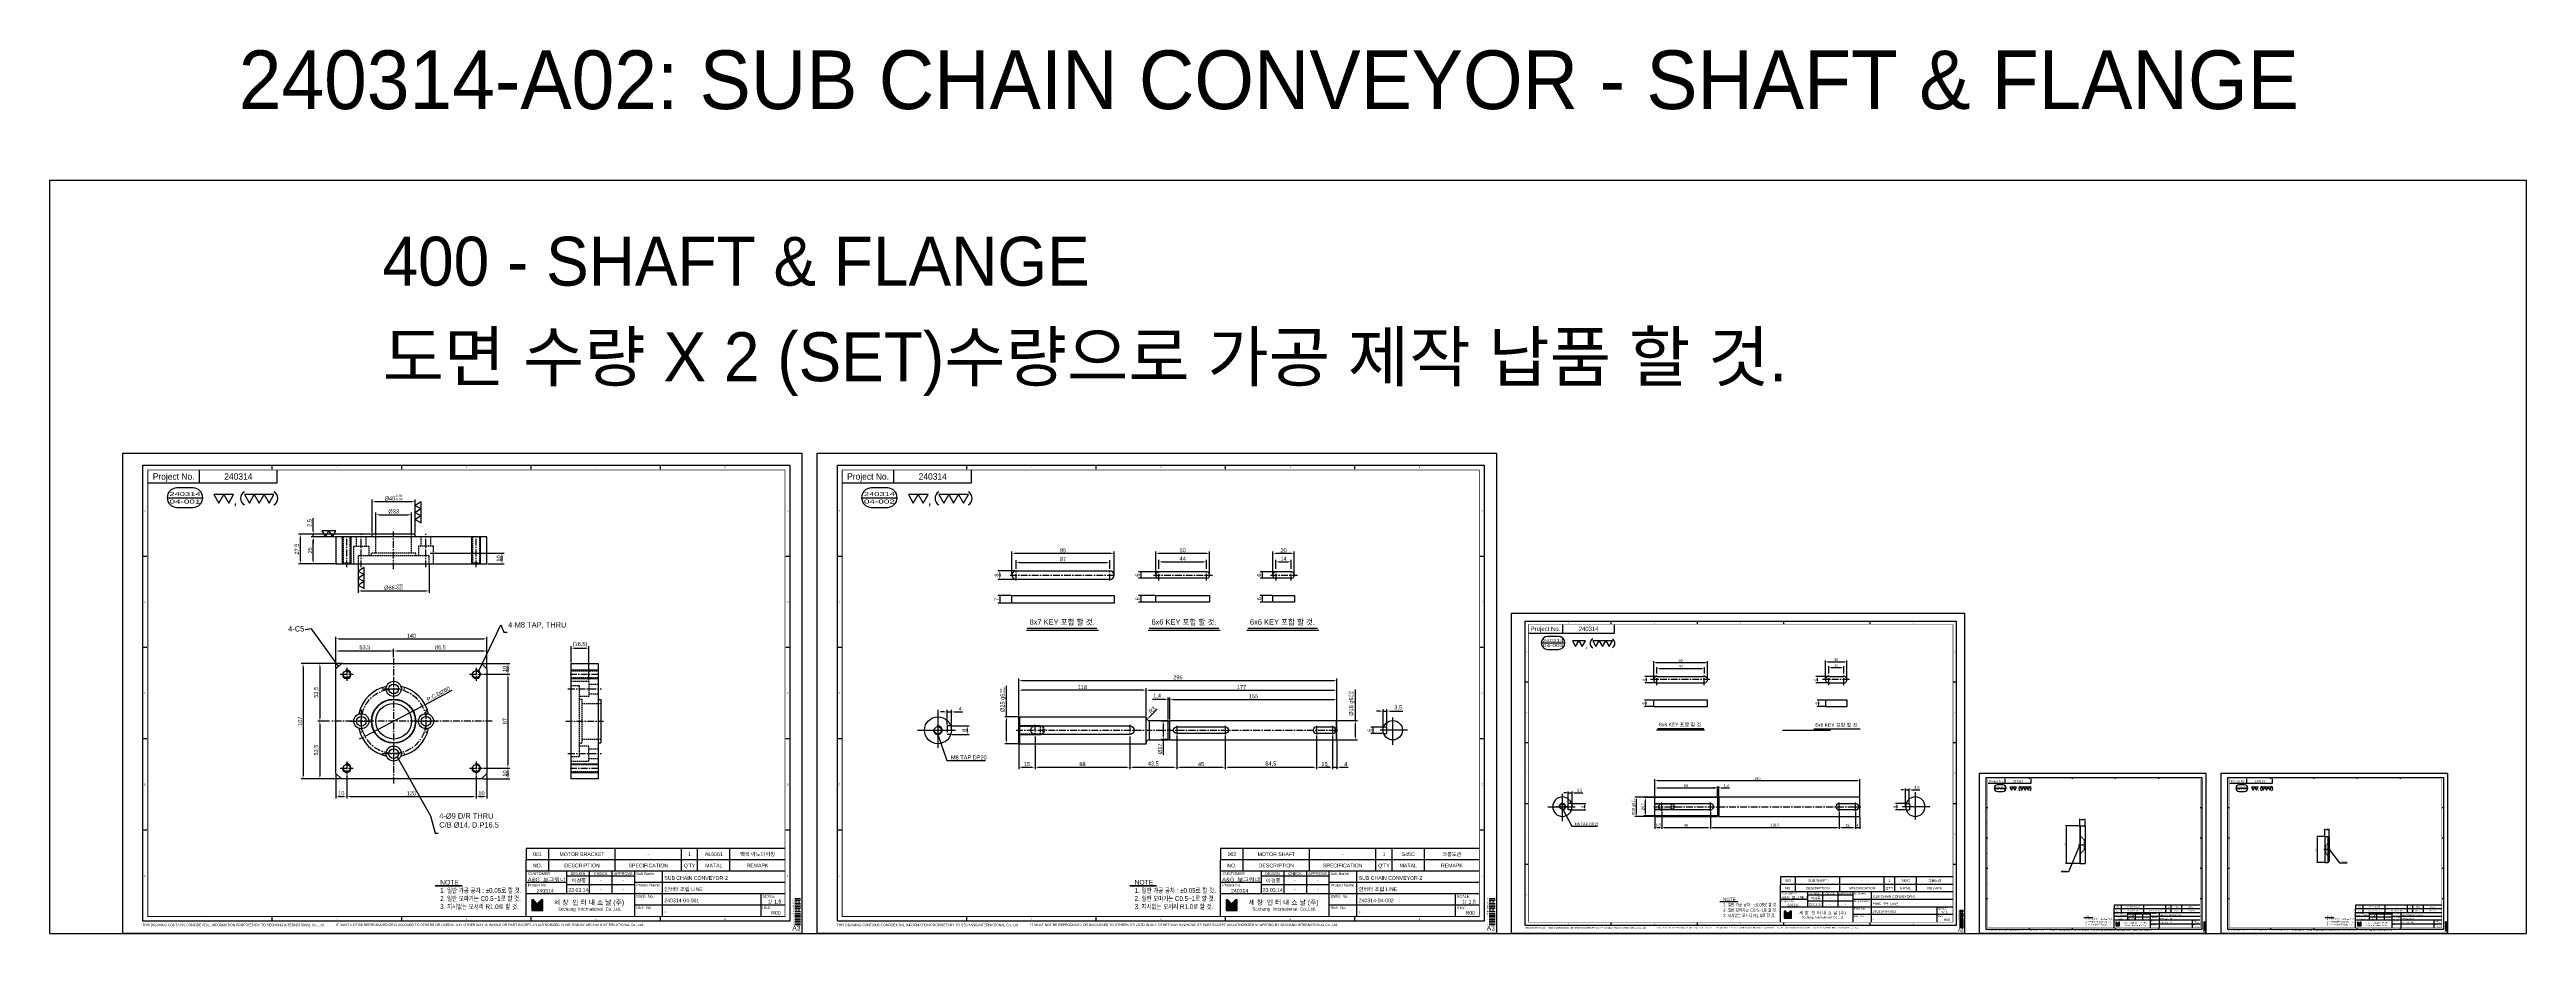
# Model space of a CAD drawing. Header units: inches. Extents: x 0 to 77285, y -118 to 40065.
# Drawn here: x 71277 to 73574, y 4686 to 5506 of the extents above; entities that cross this region are included whole.
import ezdxf
from ezdxf.enums import TextEntityAlignment as Align

# ---------------------------------------------------------------- set-up
doc = ezdxf.new("R2010")
doc.units = ezdxf.units.IN
doc.header["$LTSCALE"] = 5
doc.header["$MEASUREMENT"] = 0
for name, pattern in [('CENTER', [2, 1.25, -0.25, 0.25, -0.25]), ('HIDDEN', [0.375, 0.25, -0.125]), ('PHANTOM', [2.5, 1.25, -0.25, 0.25, -0.25, 0.25, -0.25])]:
    doc.linetypes.add(name, pattern=pattern)
for name, color, linetype in [('11', 1, 'CENTER'), ('22', 2, 'HIDDEN'), ('44', 4, 'Continuous'), ('55', 5, 'Continuous'), ('66', 6, 'PHANTOM'), ('77', 40, 'HIDDEN'), ('99', 181, 'Continuous'), ('A', 8, 'Continuous'), ('B', 123, 'Continuous'), ('D', 3, 'Continuous'), ('G', 231, 'Continuous'), ('T', 3, 'Continuous'), ('VV', 1, 'Continuous'), ('Y', 60, 'Continuous')]:
    doc.layers.add(name, color=color, linetype=linetype)
doc.layers.add('33', color=3, linetype='PHANTOM', lineweight=9)
doc.layers.add('88', color=35, linetype='Continuous', lineweight=5)
doc.styles.add('SCI', font='')
doc.styles.get('SCI').set_extended_font_data('Gulim')
doc.dimstyles.new('SCH', dxfattribs={"dimtxt": 2.5, "dimasz": 2, "dimexe": 1.25, "dimexo": 0.625, "dimtad": 1, "dimdec": 8, "dimtxsty": 'SCI', "dimcen": 2.5, "dimclrd": 4, "dimclre": 4, "dimclrt": 7, "dimadec": 8, "dimazin": 2, "dimtfac": 1, "dimtdec": 8, "dimtmove": 0, "dimatfit": 3, "dimfxl": 1, "dimarcsym": 0})

# ---------------------------------------------------------------- blocks, each defined once
blk = doc.blocks.new('A$Cdee910e8')
for p, q in [((0, 12), (0.5, 12.5)), ((0, -12), (0, 12)), ((0.5, 12.5), (118, 12.5)), ((0.5, 12.5), (0.5, -12.5)), ((118, -12.5), (118, 12.5)), ((121, 9), (138.6, 9)), ((138.6, -9), (138.6, 9)), ((138.6, 8.5), (140, 8.5)), ((140, 9), (294.5, 9)), ((140, -9), (140, 9)), ((276, 3), (291, 3)), ((294.5, 9), (295, 8.5)), ((294.5, 9), (294.5, -9)), ((295, -8.5), (295, 8.5)), ((0, -12), (0.5, -12.5)), ((0.5, -12.5), (118, -12.5)), ((121, -9), (138.6, -9)), ((138.6, -8.5), (140, -8.5)), ((140, -9), (294.5, -9)), ((291, -3), (276, -3)), ((294.5, -9), (295, -8.5))]:
    blk.add_line(p, q)
for points in [[(15, -4, -1), (15, 4), (103, 4, -1), (103, -4)], [(146.5, -3, -1), (146.5, 3), (191.5, 3, -1), (191.5, -3)]]:
    blk.add_lwpolyline(points, format="xyb", close=True)
for centre, start, end in [((121, 12), 180, 270), ((276, 0), 90, 270), ((291, 0), 270, 90), ((121, -12), 90, 180)]:
    blk.add_arc(centre, 3, start, end)
at = {"layer": '11'}
for p, q in [((-2.5, 0), (296, 0)), ((15, 5), (15, -5)), ((103, 5), (103, -5)), ((146.5, 4), (146.5, -4)), ((191.5, 4), (191.5, -4)), ((276, 4), (276, -4)), ((291, 4), (291, -4))]:
    blk.add_line(p, q, dxfattribs=at)
at = {"layer": '22'}
for p, q in [((22.5, 3.3), (0, 3.3)), ((20, -4), (20, 4)), ((24.4, 0), (22.5, 3.3)), ((22.5, -3.3), (22.5, 3.3)), ((22.5, -3.3), (24.4, 0)), ((0, -3.3), (22.5, -3.3))]:
    blk.add_line(p, q, dxfattribs=at)
at = {"layer": 'A'}
blk.add_line((121, 9), (121, -9), dxfattribs=at)
at = {"layer": 'T'}
for p, q in [((20, 4), (0, 4)), ((21.2, 3.3), (20, 4)), ((0, -4), (20, -4)), ((20, -4), (21.2, -3.3))]:
    blk.add_line(p, q, dxfattribs=at)
blk = doc.blocks.new('J2')
for p, q in [((0, 2.25), (-2.6, 2.25)), ((-2.6, 2.25), (-1.3, 0)), ((-1.3, 0), (0, 2.25)), ((2.6, 2.25), (0, 2.25)), ((0, 2.25), (1.3, 0)), ((1.3, 0), (2.6, 2.25))]:
    blk.add_line(p, q)
blk = doc.blocks.new('J3')
for p, q in [((-3.9, 2.25), (-2.6, 0)), ((-1.3, 2.25), (-3.9, 2.25)), ((-2.6, 0), (-1.3, 2.25)), ((-1.3, 2.25), (0, 0)), ((1.3, 2.25), (-1.3, 2.25)), ((0, 0), (1.3, 2.25)), ((1.3, 2.25), (2.6, 0)), ((3.9, 2.25), (1.3, 2.25)), ((2.6, 0), (3.9, 2.25))]:
    blk.add_line(p, q)
blk = doc.blocks.new('A$C645fd8c3')
at = {"linetype": 'Continuous'}
h = blk.add_hatch(dxfattribs=at)
h.set_pattern_fill('ANSI31', color=5, scale=0.563055, style=0)
h.set_pattern_definition([(45, (-482.600826, -378.99261), (-0.04976753, 0.04976753), [])])
h.paths.add_polyline_path([(259.7, -279.3), (259.7, -276.2), (258.7, -276.2), (256.3, -278.6), (254, -276.2), (253, -276.2), (253, -279.3)])
h.paths.add_polyline_path([(253, -279.8), (253, -282.9), (259.7, -282.9), (259.7, -279.8)])
at = {"color": 2}
for p, q in [((12.5, -289.5), (12.5, -7.5)), ((12.5, -7.5), (412.5, -7.5)), ((92.5, -10), (92.5, -7.5)), ((172.5, -10), (172.5, -7.5)), ((252.5, -10), (252.5, -7.5)), ((332.5, -10), (332.5, -7.5)), ((412.5, -7.5), (412.5, -289.5)), ((15, -63.9), (12.5, -63.9)), ((412.5, -63.9), (410, -63.9)), ((15, -120.3), (12.5, -120.3)), ((412.5, -120.3), (410, -120.3)), ((15, -176.7), (12.5, -176.7)), ((412.5, -176.7), (410, -176.7)), ((15, -233.1), (12.5, -233.1)), ((412.5, -233.1), (410, -233.1)), ((412.5, -289.5), (12.5, -289.5)), ((92.5, -289.5), (92.5, -287)), ((172.5, -289.5), (172.5, -287)), ((252.5, -289.5), (252.5, -287)), ((332.5, -289.5), (332.5, -287))]:
    blk.add_line(p, q, dxfattribs=at)
at = {"color": 40}
for p, q in [((47.5, -18.5), (47.5, -10.5)), ((95.5, -18.5), (95.5, -10.5))]:
    blk.add_line(p, q, dxfattribs=at)
at = {"color": 7, "linetype": 'Continuous'}
blk.add_line((27.5, -27.6), (49.5, -27.6), dxfattribs=at)
for p, q in [((409.5, -244.5), (249.5, -244.5)), ((249.5, -244.5), (249.5, -251.5)), ((249.5, -286.5), (249.5, -251.5)), ((409.5, -251.5), (249.5, -251.5)), ((409.5, -258.5), (249.5, -258.5)), ((316.5, -258.5), (316.5, -286.5)), ((316.5, -261.5), (274.5, -261.5)), ((316.5, -267), (274.5, -267)), ((415.6, -275.4), (419.2, -275.4))]:
    blk.add_line(p, q)
at = {"color": 3}
for p, q in [((263.5, -251.5), (263.5, -244.5)), ((304.5, -251.5), (304.5, -244.5)), ((345.5, -251.5), (345.5, -244.5)), ((355.5, -251.5), (355.5, -244.5)), ((375.5, -251.5), (375.5, -244.5)), ((263.5, -258.5), (263.5, -251.5)), ((274.5, -258.5), (274.5, -272.5)), ((288.5, -258.5), (288.5, -272.5)), ((302.5, -258.5), (302.5, -272.5)), ((304.5, -258.5), (304.5, -251.5)), ((333.5, -258.5), (333.5, -286.5)), ((345.5, -258.5), (345.5, -251.5)), ((355.5, -258.5), (355.5, -251.5)), ((375.5, -258.5), (375.5, -251.5)), ((274.5, -265.5), (249.5, -265.5)), ((409.5, -272.5), (249.5, -272.5)), ((409.6, -265.5), (316.5, -265.5)), ((409.6, -279.5), (316.5, -279.5))]:
    blk.add_line(p, q, dxfattribs=at)
at = {"color": 5, "linetype": 'Continuous'}
for p, q in [((253, -276.2), (253, -279.3)), ((254, -276.2), (253, -276.2)), ((259.7, -279.3), (253, -279.3)), ((253, -279.8), (253, -282.9)), ((259.7, -279.8), (253, -279.8)), ((253, -282.9), (259.7, -282.9)), ((254, -276.2), (256.3, -278.6)), ((258.7, -276.2), (256.3, -278.6)), ((259.7, -276.2), (258.7, -276.2)), ((259.7, -279.3), (259.7, -276.2)), ((259.7, -282.9), (259.7, -279.8))]:
    blk.add_line(p, q, dxfattribs=at)
at = {"color": 40, "const_width": 0.5}
blk.add_lwpolyline([(15.5, -286.5), (15.5, -10.5), (409.5, -10.5), (409.5, -286.5)], close=True, dxfattribs=at)
at = {"color": 40}
blk.add_lwpolyline([(15.5, -18.5), (95.5, -18.5)], dxfattribs=at)
blk.add_lwpolyline([(33.5, -21.6, 1), (33.5, -33.6), (43.5, -33.6, 1), (43.5, -21.6)], format="xyb", close=True)
at = {"const_width": 0.257}
blk.add_lwpolyline([(193.3, -268), (209.9, -268)], dxfattribs=at)
at = {"color": 3}
blk.add_lwpolyline([(193.3, -267.4), (209.9, -267.4)], dxfattribs=at)
for centre, start, end in [((77.6, -28), 120, 240), ((91.2, -28), 300, 60)]:
    blk.add_arc(centre, 4.69, start, end)
at = {"layer": '11'}
blk.add_line((415.6, -276.4), (419.2, -276.4), dxfattribs=at)
at = {"layer": '22'}
blk.add_line((415.6, -277.4), (419.2, -277.4), dxfattribs=at)
at = {"layer": '33'}
blk.add_line((415.6, -278.4), (419.2, -278.4), dxfattribs=at)
at = {"layer": '44'}
blk.add_line((415.6, -279.4), (419.2, -279.4), dxfattribs=at)
at = {"layer": '55'}
blk.add_line((415.6, -280.4), (419.2, -280.4), dxfattribs=at)
at = {"layer": '66'}
blk.add_line((415.6, -281.4), (419.2, -281.4), dxfattribs=at)
at = {"layer": '77'}
blk.add_line((415.6, -282.4), (419.2, -282.4), dxfattribs=at)
at = {"layer": '88'}
blk.add_line((415.6, -283.4), (419.2, -283.4), dxfattribs=at)
at = {"layer": '99'}
blk.add_line((415.6, -284.4), (419.2, -284.4), dxfattribs=at)
at = {"layer": 'A'}
blk.add_line((415.6, -285.4), (419.2, -285.4), dxfattribs=at)
at = {"layer": 'B'}
blk.add_line((415.6, -286.4), (419.2, -286.4), dxfattribs=at)
at = {"layer": 'D'}
blk.add_line((415.6, -287.4), (419.2, -287.4), dxfattribs=at)
at = {"layer": 'Defpoints', "color": 1}
blk.add_lwpolyline([(0, -297), (0, 0), (420, 0), (420, -297)], close=True, dxfattribs=at)
at = {"layer": 'G'}
blk.add_line((415.6, -288.4), (419.2, -288.4), dxfattribs=at)
at = {"layer": 'T'}
for p, q in [((394.5, -272.5), (394.5, -286.5)), ((415.6, -289.4), (419.2, -289.4))]:
    blk.add_line(p, q, dxfattribs=at)
at = {"layer": 'VV'}
blk.add_line((415.6, -291.4), (419.2, -291.4), dxfattribs=at)
at = {"layer": 'Y'}
blk.add_line((415.6, -290.4), (419.2, -290.4), dxfattribs=at)
at = {"xscale": 2.34375, "yscale": 2.34375, "zscale": 2.34375}
for name, p in [('J2', (62.5, -31)), ('J3', (84.4, -31))]:
    blk.add_blockref(name, p, dxfattribs=at)
at = {"style": 'SCI'}
for s, height, p in [('Project No.', 4, (31.5, -14.5)), (',', 5.86, (69.6, -29.1)), ('NO.', 2.31, (256.5, -255)), ('DESCRIPTION', 2.308, (284, -255)), ('DESIGN', 1.73, (281.5, -260)), ('CHECK', 1.73, (295.5, -260)), ('APPROVE', 1.73, (309.5, -260)), ('SPECIFICATION', 2.308, (325, -255)), ("Q'TY", 2.31, (350.5, -255)), ('MATAL', 2.31, (365.5, -255)), ('REMAPK', 2.31, (392.5, -255)), ('이경중', 2.31, (282, -264.4)), ('-', 2.31, (295.5, -264.2)), ('-', 2.31, (309.5, -264.2)), ('0', 0.6, (414.6, -275.4)), ('세 창  인 터 내 쇼 날 (주)', 3.03, (288.4, -277.8)), ('Sechang  International  Co.,Ltd.', 2.02, (288.7, -281.9))]:
    blk.add_text(s, height=height, dxfattribs=at).set_placement(p, align=Align.MIDDLE_CENTER)
at = {"color": 2, "style": 'SCI'}
for s, p in [('1', (52.5, -8.8)), ('2', (132.5, -8.8)), ('3', (212.5, -8.8)), ('4', (292.5, -8.8)), ('5', (372.5, -8.8)), ('A', (13.8, -35.7)), ('A', (411.2, -35.7)), ('B', (13.8, -92.1)), ('B', (411.2, -92.1)), ('C', (13.8, -148.5)), ('C', (411.2, -148.5)), ('D', (13.8, -204.9)), ('D', (411.2, -204.9)), ('E', (13.8, -261.3)), ('E', (411.2, -261.3)), ('E', (411.2, -261.3)), ('1', (52.5, -288.2)), ('2', (132.5, -288.2)), ('3', (212.5, -288.2)), ('4', (292.5, -288.2)), ('5', (372.5, -288.2))]:
    blk.add_text(s, height=1, dxfattribs=at).set_placement(p, align=Align.MIDDLE_CENTER)
at = {"style": 'SCI'}
for s, height, p in [('CUSTOMER', 1.73, (250.7, -260)), ('Sub Name', 1.73, (317.5, -260)), ('Project No.', 1.731, (250.5, -267)), ('Project Name', 1.731, (317.5, -267)), ('DWG. No.', 1.73, (317.5, -274)), ('SCALE', 1.73, (395.5, -274)), ('REF. No.', 1.73, (317.5, -281)), ('REV.', 1.73, (395.5, -281))]:
    blk.add_text(s, height=height, dxfattribs=at).set_placement(p, align=Align.MIDDLE_LEFT)
at = {"color": 40, "style": 'SCI'}
for s, p in [('-', (295.5, -269.7)), ('-', (309.5, -269.7)), ('1/', (400.1, -277.3))]:
    blk.add_text(s, height=2.31, dxfattribs=at).set_placement(p, align=Align.MIDDLE_CENTER)
at = {"color": 3, "linetype": 'Continuous', "style": 'SCI'}
for s, p in [('THIS DRAWING CONTAINS CONFIDENTIAL INFORMATION PROPRIETARY TO SECHANG INTERNATIONAL Co., Ltd  ', (12.1, -292.5)), ('IT MUST NOT BE REPRODUCED OR DISCLOSED TO OTHERS OR USED IN ANY OTHER WAY IN WHOLE OR PART EXCEPT AN AUTHORIZED IN WRITING BY SECHANG INTERNATIONAL Co., Ltd.', (131.9, -292.4))]:
    blk.add_text(s, height=1.5, dxfattribs=at).set_placement(p)
at = {"color": 2, "style": 'SCI'}
blk.add_text('A3', height=3, dxfattribs=at).set_placement((419.1, -296.1), align=Align.BOTTOM_RIGHT)
at = {"color": 40, "insert": (196.3, -263.9), "char_height": 3, "attachment_point": 1, "style": 'SCI'}
blk.add_mtext_dynamic_manual_height_columns('NOTE{\\W0.8;\\P1. 일반 가공 공차 : %%P0.05로 할 것.\\P2. 일반 모따기는 C0.5~1로 할 것.\\P3. 지시없는 모서리 R1.0로 할 것.}', width=205.982, gutter_width=1.29, heights=[0], dxfattribs=at)
at = {"layer": '11', "style": 'SCI'}
blk.add_text('11', height=0.6, dxfattribs=at).set_placement((414.6, -276.4), align=Align.MIDDLE_CENTER)
at = {"layer": '22', "style": 'SCI'}
blk.add_text('22', height=0.6, dxfattribs=at).set_placement((414.6, -277.4), align=Align.MIDDLE_CENTER)
at = {"layer": '33', "style": 'SCI'}
blk.add_text('33', height=0.6, dxfattribs=at).set_placement((414.6, -278.4), align=Align.MIDDLE_CENTER)
at = {"layer": '44', "style": 'SCI'}
blk.add_text('44', height=0.6, dxfattribs=at).set_placement((414.6, -279.4), align=Align.MIDDLE_CENTER)
at = {"layer": '55', "style": 'SCI'}
blk.add_text('55', height=0.6, dxfattribs=at).set_placement((414.6, -280.4), align=Align.MIDDLE_CENTER)
at = {"layer": '66', "style": 'SCI'}
blk.add_text('66', height=0.6, dxfattribs=at).set_placement((414.6, -281.4), align=Align.MIDDLE_CENTER)
at = {"layer": '77', "style": 'SCI'}
blk.add_text('77', height=0.6, dxfattribs=at).set_placement((414.6, -282.4), align=Align.MIDDLE_CENTER)
at = {"layer": '88', "style": 'SCI'}
blk.add_text('88', height=0.6, dxfattribs=at).set_placement((414.6, -283.4), align=Align.MIDDLE_CENTER)
at = {"layer": '99', "style": 'SCI'}
blk.add_text('99', height=0.6, dxfattribs=at).set_placement((414.6, -284.4), align=Align.MIDDLE_CENTER)
at = {"layer": 'A', "style": 'SCI'}
blk.add_text('A', height=0.6, dxfattribs=at).set_placement((414.6, -285.4), align=Align.MIDDLE_CENTER)
at = {"layer": 'B', "style": 'SCI'}
blk.add_text('B', height=0.6, dxfattribs=at).set_placement((414.6, -286.4), align=Align.MIDDLE_CENTER)
at = {"layer": 'D', "style": 'SCI'}
blk.add_text('D', height=0.6, dxfattribs=at).set_placement((414.6, -287.4), align=Align.MIDDLE_CENTER)
at = {"layer": 'G', "style": 'SCI'}
blk.add_text('G', height=0.6, dxfattribs=at).set_placement((414.6, -288.4), align=Align.MIDDLE_CENTER)
at = {"layer": 'T', "style": 'SCI'}
blk.add_text('T', height=0.6, dxfattribs=at).set_placement((414.6, -289.4), align=Align.MIDDLE_CENTER)
at = {"layer": 'VV', "style": 'SCI'}
blk.add_text('V', height=0.6, dxfattribs=at).set_placement((414.6, -291.4), align=Align.MIDDLE_CENTER)
at = {"layer": 'Y', "style": 'SCI'}
blk.add_text('Y', height=0.6, dxfattribs=at).set_placement((414.6, -290.4), align=Align.MIDDLE_CENTER)
blk = doc.blocks.new('A$C60B61E16')
for p, q in [((-53.5, 81.5), (-48.5, 86.5)), ((-53.5, -48.5), (-53.5, 81.5)), ((-48.5, 86.5), (48.5, 86.5)), ((48.5, 86.5), (53.5, 81.5)), ((53.5, 81.5), (53.5, -48.5)), ((-48.5, -53.5), (-53.5, -48.5)), ((48.5, -53.5), (-48.5, -53.5)), ((53.5, -48.5), (48.5, -53.5))]:
    blk.add_line(p, q)
for centre, radius in [((-43.5, 76.5), 3.32), ((43.5, 76.5), 3.32), ((0, 30), 7), ((0, 30), 4.5), ((-30, 0), 7), ((-30, 0), 4.5), ((0, 0), 20.5), ((0, 0), 16.5), ((30, 0), 7), ((30, 0), 4.5), ((-43.5, -43.5), 3.32), ((0, -30), 7), ((0, -30), 4.5), ((43.5, -43.5), 3.32)]:
    blk.add_circle(centre, radius)
for start, end in [(101.5364, 168.4636), (11.5364, 78.4636), (191.5364, 258.4636), (281.5364, 348.4636)]:
    blk.add_arc((0, 0), 33, start, end)
at = {"layer": '11'}
for p, q in [((-49.5, 76.5), (-37.5, 76.5)), ((-43.5, 70.5), (-43.5, 82.5)), ((0, 91.5), (0, -58.5)), ((37.5, 76.5), (49.5, 76.5)), ((43.5, 70.5), (43.5, 82.5)), ((-10.5, 30), (10.5, 30)), ((0, 19.5), (0, 40.5)), ((-58.5, 0), (58.5, 0)), ((-40.5, 0), (-19.5, 0)), ((-30, -10.5), (-30, 10.5)), ((19.5, 0), (40.5, 0)), ((30, -10.5), (30, 10.5)), ((0, -40.5), (0, -19.5)), ((-49.5, -43.5), (-37.5, -43.5)), ((-43.5, -49.5), (-43.5, -37.5)), ((-10.5, -30), (10.5, -30)), ((37.5, -43.5), (49.5, -43.5)), ((43.5, -49.5), (43.5, -37.5))]:
    blk.add_line(p, q, dxfattribs=at)
blk.add_circle((0, 0), 30, dxfattribs=at)
at = {"layer": '22'}
blk.add_circle((0, 0), 20, dxfattribs=at)
at = {"layer": 'T'}
for centre in [(-43.5, 76.5), (43.5, 76.5), (-43.5, -43.5), (43.5, -43.5)]:
    blk.add_arc(centre, 4, 260.0082, 189.9928, dxfattribs=at)
blk = doc.blocks.new('A$C0C0A28F9')
for p, q in [((-53.5, 25), (53.5, 25)), ((-53.5, 0), (-53.5, 25)), ((-20.000023, 25), (-20.000023, 27.5)), ((-20.000023, 27.5), (19.999993, 27.5)), ((19.999993, 25), (19.999993, 27.5)), ((53.5, 25), (53.5, 0)), ((53.5, 0), (-53.5, 0))]:
    blk.add_line(p, q)
at = {"layer": '11'}
for p, q in [((-43.5, -1), (-43.5, 26)), ((-30, -3), (-30, 28)), ((0, -5), (0, 30)), ((30, -3), (30, 28)), ((43.5, -1), (43.5, 26))]:
    blk.add_line(p, q, dxfattribs=at)
at = {"layer": '22'}
for p, q in [((-46.8235, 0), (-46.8235, 25)), ((-40.1765, 25), (-40.1765, 0)), ((-34.5, 16.5), (-34.5, 25)), ((-25.5, 16.5), (-25.5, 25)), ((-16.5, 10), (-16.5, 27.5)), ((16.5, 10), (16.5, 27.5)), ((25.5, 16.5), (25.5, 25)), ((34.5, 16.5), (34.5, 25)), ((40.1765, 0), (40.1765, 25)), ((46.8235, 25), (46.8235, 0)), ((-37, 0), (-37, 16.5)), ((-37, 16.5), (-23, 16.5)), ((-33, 0), (-33, 7.5)), ((-33, 7.5), (33, 7.5)), ((-23, 16.5), (-23, 7.5)), ((-20.5, 7.5), (-20.5, 10)), ((-20.5, 10), (20.5, 10)), ((20.5, 7.5), (20.5, 10)), ((37, 16.5), (23, 16.5)), ((23, 16.5), (23, 7.5)), ((33, 7.5), (33, 0)), ((37, 0), (37, 16.5))]:
    blk.add_line(p, q, dxfattribs=at)
at = {"layer": 'T'}
for p, q in [((-47.5, 0), (-47.5, 25)), ((-39.5, 0), (-39.5, 25)), ((39.5, 0), (39.5, 25)), ((47.5, 0), (47.5, 25))]:
    blk.add_line(p, q, dxfattribs=at)
blk = doc.blocks.new('*D1358')
at = {"color": 4, "lineweight": -2, "transparency": 16777216}
for p, q in [((71542.7, 4932.4), (71542.7, 4961.2)), ((71545.7, 4959.4), (71679.7, 4959.4)), ((71682.7, 4932.4), (71682.7, 4961.2))]:
    blk.add_line(p, q, dxfattribs=at)
at = {"color": 4, "transparency": 16777216}
for points in [[(71545.7, 4959.9), (71545.7, 4958.9), (71542.7, 4959.4)], [(71679.7, 4959.9), (71679.7, 4958.9), (71682.7, 4959.4)]]:
    blk.add_solid(points, dxfattribs=at)
at = {"layer": 'Defpoints', "color": 0, "transparency": 16777216}
for p in [(71682.7, 4959.4), (71542.7, 4931.5), (71682.7, 4931.5)]:
    blk.add_point(p, dxfattribs=at)
at = {"color": 7, "transparency": 16777216, "insert": (71612.7, 4962.2), "char_height": 3.75, "attachment_point": 5, "style": 'SCI'}
blk.add_mtext('140', dxfattribs=at)
blk = doc.blocks.new('*D1359')
at = {"color": 4, "lineweight": -2, "transparency": 16777216}
for p, q in [((71542.7, 4932.4), (71542.7, 4950)), ((71545.7, 4948.1), (71593.2, 4948.1)), ((71596.2, 4942.4), (71596.2, 4950))]:
    blk.add_line(p, q, dxfattribs=at)
at = {"color": 4, "transparency": 16777216}
for points in [[(71545.7, 4948.6), (71545.7, 4947.6), (71542.7, 4948.1)], [(71593.2, 4948.6), (71593.2, 4947.6), (71596.2, 4948.1)]]:
    blk.add_solid(points, dxfattribs=at)
at = {"layer": 'Defpoints', "color": 0, "transparency": 16777216}
for p in [(71596.2, 4948.1), (71596.2, 4941.5), (71542.7, 4931.5)]:
    blk.add_point(p, dxfattribs=at)
at = {"color": 7, "transparency": 16777216, "insert": (71569.5, 4951.2), "char_height": 3.75, "attachment_point": 5, "style": 'SCI'}
blk.add_mtext('53,5', dxfattribs=at)
blk = doc.blocks.new('*D1360')
at = {"color": 4, "lineweight": -2, "transparency": 16777216}
for p, q in [((71596.2, 4942.4), (71596.2, 4950)), ((71599.2, 4948.1), (71679.7, 4948.1)), ((71682.7, 4932.4), (71682.7, 4950))]:
    blk.add_line(p, q, dxfattribs=at)
at = {"color": 4, "transparency": 16777216}
for points in [[(71599.2, 4948.6), (71599.2, 4947.6), (71596.2, 4948.1)], [(71679.7, 4948.6), (71679.7, 4947.6), (71682.7, 4948.1)]]:
    blk.add_solid(points, dxfattribs=at)
at = {"layer": 'Defpoints', "color": 0, "transparency": 16777216}
for p in [(71596.2, 4941.5), (71682.7, 4948.1), (71682.7, 4931.5)]:
    blk.add_point(p, dxfattribs=at)
at = {"color": 7, "transparency": 16777216, "insert": (71639.5, 4951.2), "char_height": 3.75, "attachment_point": 5, "style": 'SCI'}
blk.add_mtext('86,5', dxfattribs=at)
blk = doc.blocks.new('*D1361')
at = {"color": 4, "lineweight": -2, "transparency": 16777216}
for p, q in [((71546.8, 4936.5), (71525.9, 4936.5)), ((71527.8, 4933.5), (71527.8, 4886)), ((71536.8, 4883), (71525.9, 4883))]:
    blk.add_line(p, q, dxfattribs=at)
at = {"color": 4, "transparency": 16777216}
for points in [[(71527.3, 4933.5), (71528.3, 4933.5), (71527.8, 4936.5)], [(71527.3, 4886), (71528.3, 4886), (71527.8, 4883)]]:
    blk.add_solid(points, dxfattribs=at)
at = {"layer": 'Defpoints', "color": 0, "transparency": 16777216}
for p in [(71547.7, 4936.5), (71527.8, 4883), (71537.7, 4883)]:
    blk.add_point(p, dxfattribs=at)
at = {"color": 7, "transparency": 16777216, "insert": (71524.7, 4909.7), "char_height": 3.75, "attachment_point": 5, "rotation": 90, "style": 'SCI'}
blk.add_mtext('53,5', dxfattribs=at)
blk = doc.blocks.new('*D1362')
at = {"color": 4, "lineweight": -2, "transparency": 16777216}
for p, q in [((71536.8, 4883), (71525.9, 4883)), ((71527.8, 4880), (71527.8, 4832.5)), ((71546.8, 4829.5), (71525.9, 4829.5))]:
    blk.add_line(p, q, dxfattribs=at)
at = {"color": 4, "transparency": 16777216}
for points in [[(71527.3, 4880), (71528.3, 4880), (71527.8, 4883)], [(71527.3, 4832.5), (71528.3, 4832.5), (71527.8, 4829.5)]]:
    blk.add_solid(points, dxfattribs=at)
at = {"layer": 'Defpoints', "color": 0, "transparency": 16777216}
for p in [(71537.7, 4883), (71527.8, 4829.5), (71547.7, 4829.5)]:
    blk.add_point(p, dxfattribs=at)
at = {"color": 7, "transparency": 16777216, "insert": (71524.7, 4856.2), "char_height": 3.75, "attachment_point": 5, "rotation": 90, "style": 'SCI'}
blk.add_mtext('53,5', dxfattribs=at)
blk = doc.blocks.new('*D1363')
at = {"color": 4, "lineweight": -2, "transparency": 16777216}
for p, q in [((71548.8, 4936.5), (71510.4, 4936.5)), ((71512.2, 4933.5), (71512.2, 4832.5)), ((71546.8, 4829.5), (71510.4, 4829.5))]:
    blk.add_line(p, q, dxfattribs=at)
at = {"color": 4, "transparency": 16777216}
for points in [[(71511.7, 4933.5), (71512.7, 4933.5), (71512.2, 4936.5)], [(71511.7, 4832.5), (71512.7, 4832.5), (71512.2, 4829.5)]]:
    blk.add_solid(points, dxfattribs=at)
at = {"layer": 'Defpoints', "color": 0, "transparency": 16777216}
for p in [(71549.7, 4936.5), (71512.2, 4829.5), (71547.7, 4829.5)]:
    blk.add_point(p, dxfattribs=at)
at = {"color": 7, "transparency": 16777216, "insert": (71509.4, 4883), "char_height": 3.75, "attachment_point": 5, "rotation": 90, "style": 'SCI'}
blk.add_mtext('107', dxfattribs=at)
blk = doc.blocks.new('*D1364')
at = {"color": 4, "lineweight": -2, "transparency": 16777216}
for p, q in [((71678.7, 4936.5), (71704.1, 4936.5)), ((71679.7, 4926.5), (71704.1, 4926.5)), ((71702.2, 4933.5), (71702.2, 4929.5))]:
    blk.add_line(p, q, dxfattribs=at)
at = {"color": 4, "transparency": 16777216}
for points in [[(71701.7, 4933.5), (71702.7, 4933.5), (71702.2, 4936.5)], [(71701.7, 4929.5), (71702.7, 4929.5), (71702.2, 4926.5)]]:
    blk.add_solid(points, dxfattribs=at)
at = {"layer": 'Defpoints', "color": 0, "transparency": 16777216}
for p in [(71677.7, 4936.5), (71678.7, 4926.5), (71702.2, 4926.5)]:
    blk.add_point(p, dxfattribs=at)
at = {"color": 7, "transparency": 16777216, "insert": (71699.4, 4931.5), "char_height": 3.75, "attachment_point": 5, "rotation": 90, "style": 'SCI'}
blk.add_mtext('10', dxfattribs=at)
blk = doc.blocks.new('*D1365')
at = {"color": 4, "lineweight": -2, "transparency": 16777216}
for p, q in [((71679.7, 4926.5), (71704.1, 4926.5)), ((71702.2, 4923.5), (71702.2, 4842.5)), ((71679.7, 4839.5), (71704.1, 4839.5))]:
    blk.add_line(p, q, dxfattribs=at)
at = {"color": 4, "transparency": 16777216}
for points in [[(71701.7, 4923.5), (71702.7, 4923.5), (71702.2, 4926.5)], [(71701.7, 4842.5), (71702.7, 4842.5), (71702.2, 4839.5)]]:
    blk.add_solid(points, dxfattribs=at)
at = {"layer": 'Defpoints', "color": 0, "transparency": 16777216}
for p in [(71678.7, 4926.5), (71678.7, 4839.5), (71702.2, 4839.5)]:
    blk.add_point(p, dxfattribs=at)
at = {"color": 7, "transparency": 16777216, "insert": (71699.4, 4883), "char_height": 3.75, "attachment_point": 5, "rotation": 90, "style": 'SCI'}
blk.add_mtext('87', dxfattribs=at)
blk = doc.blocks.new('*D1366')
at = {"color": 4, "lineweight": -2, "transparency": 16777216}
for p, q in [((71678.7, 4829.5), (71704.1, 4829.5)), ((71679.7, 4839.5), (71704.1, 4839.5)), ((71702.2, 4836.5), (71702.2, 4832.5))]:
    blk.add_line(p, q, dxfattribs=at)
at = {"color": 4, "transparency": 16777216}
for points in [[(71701.7, 4836.5), (71702.7, 4836.5), (71702.2, 4839.5)], [(71701.7, 4832.5), (71702.7, 4832.5), (71702.2, 4829.5)]]:
    blk.add_solid(points, dxfattribs=at)
at = {"layer": 'Defpoints', "color": 0, "transparency": 16777216}
for p in [(71677.7, 4829.5), (71678.7, 4839.5), (71702.2, 4829.5)]:
    blk.add_point(p, dxfattribs=at)
at = {"color": 7, "transparency": 16777216, "insert": (71699.4, 4834.5), "char_height": 3.75, "attachment_point": 5, "rotation": 90, "style": 'SCI'}
blk.add_mtext('10', dxfattribs=at)
blk = doc.blocks.new('*D1367')
at = {"color": 4, "lineweight": -2, "transparency": 16777216}
for p, q in [((71542.7, 4833.5), (71542.7, 4811.3)), ((71552.7, 4832.5), (71552.7, 4811.3)), ((71545.7, 4813.2), (71549.7, 4813.2))]:
    blk.add_line(p, q, dxfattribs=at)
at = {"color": 4, "transparency": 16777216}
for points in [[(71545.7, 4813.7), (71545.7, 4812.7), (71542.7, 4813.2)], [(71549.7, 4813.7), (71549.7, 4812.7), (71552.7, 4813.2)]]:
    blk.add_solid(points, dxfattribs=at)
at = {"layer": 'Defpoints', "color": 0, "transparency": 16777216}
for p in [(71542.7, 4834.5), (71552.7, 4833.5), (71552.7, 4813.2)]:
    blk.add_point(p, dxfattribs=at)
at = {"color": 7, "transparency": 16777216, "insert": (71547.7, 4816.1), "char_height": 3.75, "attachment_point": 5, "style": 'SCI'}
blk.add_mtext('10', dxfattribs=at)
blk = doc.blocks.new('*D1368')
at = {"color": 4, "lineweight": -2, "transparency": 16777216}
for p, q in [((71552.7, 4832.5), (71552.7, 4811.3)), ((71672.7, 4832.5), (71672.7, 4811.3)), ((71555.7, 4813.2), (71669.7, 4813.2))]:
    blk.add_line(p, q, dxfattribs=at)
at = {"color": 4, "transparency": 16777216}
for points in [[(71555.7, 4813.7), (71555.7, 4812.7), (71552.7, 4813.2)], [(71669.7, 4813.7), (71669.7, 4812.7), (71672.7, 4813.2)]]:
    blk.add_solid(points, dxfattribs=at)
at = {"layer": 'Defpoints', "color": 0, "transparency": 16777216}
for p in [(71552.7, 4833.5), (71672.7, 4833.5), (71672.7, 4813.2)]:
    blk.add_point(p, dxfattribs=at)
at = {"color": 7, "transparency": 16777216, "insert": (71612.7, 4816.1), "char_height": 3.75, "attachment_point": 5, "style": 'SCI'}
blk.add_mtext('120', dxfattribs=at)
blk = doc.blocks.new('*D1369')
at = {"color": 4, "lineweight": -2, "transparency": 16777216}
for p, q in [((71672.7, 4832.5), (71672.7, 4811.3)), ((71682.7, 4833.5), (71682.7, 4811.3)), ((71675.7, 4813.2), (71679.7, 4813.2))]:
    blk.add_line(p, q, dxfattribs=at)
at = {"color": 4, "transparency": 16777216}
for points in [[(71675.7, 4813.7), (71675.7, 4812.7), (71672.7, 4813.2)], [(71679.7, 4813.7), (71679.7, 4812.7), (71682.7, 4813.2)]]:
    blk.add_solid(points, dxfattribs=at)
at = {"layer": 'Defpoints', "color": 0, "transparency": 16777216}
for p in [(71672.7, 4833.5), (71682.7, 4834.5), (71682.7, 4813.2)]:
    blk.add_point(p, dxfattribs=at)
at = {"color": 7, "transparency": 16777216, "insert": (71677.7, 4816.1), "char_height": 3.75, "attachment_point": 5, "style": 'SCI'}
blk.add_mtext('10', dxfattribs=at)
blk = doc.blocks.new('*D1370')
at = {"color": 4, "lineweight": -2, "transparency": 16777216}
for p, q in [((71569.7, 4869), (71622.8, 4897)), ((71650.2, 4911.4), (71625.4, 4898.3)), ((71567, 4867.6), (71564.4, 4866.2))]:
    blk.add_line(p, q, dxfattribs=at)
at = {"color": 4, "transparency": 16777216}
for points in [[(71625.2, 4898.8), (71625.7, 4897.9), (71622.8, 4897)], [(71566.8, 4868.1), (71567.3, 4867.2), (71569.7, 4869)]]:
    blk.add_solid(points, dxfattribs=at)
at = {"layer": 'Defpoints', "color": 0, "transparency": 16777216}
for p in [(71622.8, 4897), (71569.7, 4869)]:
    blk.add_point(p, dxfattribs=at)
at = {"color": 7, "transparency": 16777216, "insert": (71637.8, 4908.2), "char_height": 3.75, "attachment_point": 5, "rotation": 27.7533, "style": 'SCI'}
blk.add_mtext('P.C.D∅60', dxfattribs=at)
blk = doc.blocks.new('A$C70B051DC')
for p, q in [((0, 20.000022), (2.5, 20.000022)), ((2.5, 20.000022), (2.5, -19.999993)), ((0, -19.999993), (2.5, -19.999993))]:
    blk.add_line(p, q)
blk.add_lwpolyline([(-25, 86.5), (0, 86.5), (0, -53.5), (-25, -53.5)], close=True)
at = {"layer": '11'}
for p, q in [((-28, 76.5), (1, 76.5)), ((-28, 30), (3, 30)), ((-30, 0), (5, 0)), ((-28, -30), (3, -30)), ((-28, -43.5), (1, -43.5))]:
    blk.add_line(p, q, dxfattribs=at)
at = {"layer": '22'}
for p, q in [((-24.3235, 79.8235), (-25, 80.5)), ((-25, 72.5), (-24.3235, 73.1765)), ((-24.3235, 79.8235), (0, 79.8235)), ((-24.3235, 79.8235), (-24.3235, 73.1765)), ((0, 73.1765), (-24.3235, 73.1765)), ((-25, 37), (-8.5, 37)), ((-25, 33), (-17.5, 33)), ((-17.5, 33), (-17.5, -33)), ((-8.5, 23), (-17.5, 23)), ((-8.5, 37), (-8.5, 23)), ((-8.5, 34.5), (0, 34.5)), ((-8.5, 25.5), (0, 25.5)), ((-17.5, 20.5), (-15, 20.5)), ((-15, 20.5), (-15, -20.5)), ((-15, 16.5), (2.5, 16.5)), ((-17.5, -20.5), (-15, -20.5)), ((-15, -16.5), (2.5, -16.5)), ((-17.5, -33), (-25, -33)), ((-25, -37), (-8.5, -37)), ((-24.3235, -40.1765), (-25, -39.5)), ((-24.3235, -40.1765), (0, -40.1765)), ((-24.3235, -40.1765), (-24.3235, -46.8235)), ((-8.5, -23), (-17.5, -23)), ((-8.5, -37), (-8.5, -23)), ((-8.5, -25.5), (0, -25.5)), ((-8.5, -34.5), (0, -34.5)), ((-25, -47.5), (-24.3235, -46.8235)), ((0, -46.8235), (-24.3235, -46.8235))]:
    blk.add_line(p, q, dxfattribs=at)
at = {"layer": 'T'}
for p, q in [((-25, 80.5), (0, 80.5)), ((-25, 72.5), (0, 72.5)), ((-25, -39.5), (0, -39.5)), ((-25, -47.5), (0, -47.5))]:
    blk.add_line(p, q, dxfattribs=at)
blk = doc.blocks.new('*D1371')
at = {"color": 4, "lineweight": -2, "transparency": 16777216}
for p, q in [((71563.2, 5027.9), (71563.2, 5001.9)), ((71629.2, 5027.9), (71629.2, 5001.9)), ((71566.2, 5003.8), (71626.2, 5003.8))]:
    blk.add_line(p, q, dxfattribs=at)
at = {"color": 4, "transparency": 16777216}
for points in [[(71566.2, 5004.3), (71566.2, 5003.3), (71563.2, 5003.8)], [(71626.2, 5004.3), (71626.2, 5003.3), (71629.2, 5003.8)]]:
    blk.add_solid(points, dxfattribs=at)
at = {"layer": 'Defpoints', "color": 0, "transparency": 16777216}
for p in [(71563.2, 5028.9), (71629.2, 5028.9), (71629.2, 5003.8)]:
    blk.add_point(p, dxfattribs=at)
at = {"color": 7, "transparency": 16777216, "insert": (71596.2, 5007.5), "char_height": 3.75, "attachment_point": 5, "style": 'SCI'}
blk.add_mtext('%%c66{\\H0.59x;\\S+0.05^ +0.03;}', dxfattribs=at)
blk = doc.blocks.new('*D1372')
at = {"color": 4, "lineweight": -2, "transparency": 16777216}
for p, q in [((71579.7, 5057.3), (71579.7, 5076.4)), ((71582.7, 5074.5), (71609.7, 5074.5)), ((71612.7, 5057.3), (71612.7, 5076.4))]:
    blk.add_line(p, q, dxfattribs=at)
at = {"color": 4, "transparency": 16777216}
for points in [[(71582.7, 5075), (71582.7, 5074), (71579.7, 5074.5)], [(71609.7, 5075), (71609.7, 5074), (71612.7, 5074.5)]]:
    blk.add_solid(points, dxfattribs=at)
at = {"layer": 'Defpoints', "color": 0, "transparency": 16777216}
for p in [(71579.7, 5056.4), (71612.7, 5074.5), (71612.7, 5056.4)]:
    blk.add_point(p, dxfattribs=at)
at = {"color": 7, "transparency": 16777216, "insert": (71596.2, 5077.5), "char_height": 3.75, "attachment_point": 5, "style": 'SCI'}
blk.add_mtext('%%c33', dxfattribs=at)
blk = doc.blocks.new('*D1373')
at = {"color": 4, "lineweight": -2, "transparency": 16777216}
for p, q in [((71576.2, 5057.3), (71576.2, 5088.5)), ((71579.2, 5086.6), (71613.2, 5086.6)), ((71616.2, 5057.3), (71616.2, 5088.5))]:
    blk.add_line(p, q, dxfattribs=at)
at = {"color": 4, "transparency": 16777216}
for points in [[(71579.2, 5087.1), (71579.2, 5086.1), (71576.2, 5086.6)], [(71613.2, 5087.1), (71613.2, 5086.1), (71616.2, 5086.6)]]:
    blk.add_solid(points, dxfattribs=at)
at = {"layer": 'Defpoints', "color": 0, "transparency": 16777216}
for p in [(71616.2, 5086.6), (71576.2, 5056.4), (71616.2, 5056.4)]:
    blk.add_point(p, dxfattribs=at)
at = {"color": 7, "transparency": 16777216, "insert": (71596.2, 5090.3), "char_height": 3.75, "attachment_point": 5, "style": 'SCI'}
blk.add_mtext('%%c40{\\H0.59x;\\S-0.01^ -0.03;}', dxfattribs=at)
blk = doc.blocks.new('*D1374')
at = {"color": 4, "lineweight": -2, "transparency": 16777216}
for p, q in [((71543.8, 5053.9), (71519.7, 5053.9)), ((71521.6, 5031.9), (71521.6, 5050.9)), ((71543.8, 5028.9), (71519.7, 5028.9))]:
    blk.add_line(p, q, dxfattribs=at)
at = {"color": 4, "transparency": 16777216}
for points in [[(71521.1, 5050.9), (71522.1, 5050.9), (71521.6, 5053.9)], [(71521.1, 5031.9), (71522.1, 5031.9), (71521.6, 5028.9)]]:
    blk.add_solid(points, dxfattribs=at)
at = {"layer": 'Defpoints', "color": 0, "transparency": 16777216}
for p in [(71521.6, 5053.9), (71544.7, 5053.9), (71544.7, 5028.9)]:
    blk.add_point(p, dxfattribs=at)
at = {"color": 7, "transparency": 16777216, "insert": (71518.7, 5041.4), "char_height": 3.75, "attachment_point": 5, "rotation": 90, "style": 'SCI'}
blk.add_mtext('25', dxfattribs=at)
blk = doc.blocks.new('*D1375')
at = {"color": 4, "lineweight": -2, "transparency": 16777216}
for p, q in [((71575.3, 5056.4), (71519.7, 5056.4)), ((71521.6, 5059.4), (71521.6, 5071.2)), ((71521.6, 5053.9), (71521.6, 5056.4)), ((71543.8, 5053.9), (71519.7, 5053.9)), ((71521.6, 5050.9), (71521.6, 5047.9))]:
    blk.add_line(p, q, dxfattribs=at)
at = {"color": 4, "transparency": 16777216}
for points in [[(71521.1, 5059.4), (71522.1, 5059.4), (71521.6, 5056.4)], [(71521.1, 5050.9), (71522.1, 5050.9), (71521.6, 5053.9)]]:
    blk.add_solid(points, dxfattribs=at)
at = {"layer": 'Defpoints', "color": 0, "transparency": 16777216}
for p in [(71521.6, 5056.4), (71576.2, 5056.4), (71544.7, 5053.9)]:
    blk.add_point(p, dxfattribs=at)
at = {"color": 7, "transparency": 16777216, "insert": (71518.5, 5066.8), "char_height": 3.75, "attachment_point": 5, "rotation": 90, "style": 'SCI'}
blk.add_mtext('2,5', dxfattribs=at)
blk = doc.blocks.new('*D1376')
at = {"color": 4, "lineweight": -2, "transparency": 16777216}
for p, q in [((71575.3, 5056.4), (71508, 5056.4)), ((71509.9, 5031.9), (71509.9, 5053.4)), ((71543.8, 5028.9), (71508, 5028.9))]:
    blk.add_line(p, q, dxfattribs=at)
at = {"color": 4, "transparency": 16777216}
for points in [[(71509.4, 5053.4), (71510.4, 5053.4), (71509.9, 5056.4)], [(71509.4, 5031.9), (71510.4, 5031.9), (71509.9, 5028.9)]]:
    blk.add_solid(points, dxfattribs=at)
at = {"layer": 'Defpoints', "color": 0, "transparency": 16777216}
for p in [(71509.9, 5056.4), (71576.2, 5056.4), (71544.7, 5028.9)]:
    blk.add_point(p, dxfattribs=at)
at = {"color": 7, "transparency": 16777216, "insert": (71506.8, 5042.6), "char_height": 3.75, "attachment_point": 5, "rotation": 90, "style": 'SCI'}
blk.add_mtext('27,5', dxfattribs=at)
blk = doc.blocks.new('*D1377')
at = {"color": 4, "lineweight": -2, "transparency": 16777216}
for p, q in [((71630.2, 5038.9), (71698.6, 5038.9)), ((71696.7, 5035.9), (71696.7, 5031.9)), ((71683.7, 5028.9), (71698.6, 5028.9))]:
    blk.add_line(p, q, dxfattribs=at)
at = {"color": 4, "transparency": 16777216}
for points in [[(71696.2, 5035.9), (71697.2, 5035.9), (71696.7, 5038.9)], [(71696.2, 5031.9), (71697.2, 5031.9), (71696.7, 5028.9)]]:
    blk.add_solid(points, dxfattribs=at)
at = {"layer": 'Defpoints', "color": 0, "transparency": 16777216}
for p in [(71629.2, 5038.9), (71682.7, 5028.9), (71696.7, 5028.9)]:
    blk.add_point(p, dxfattribs=at)
at = {"color": 7, "transparency": 16777216, "insert": (71693.8, 5033.9), "char_height": 3.75, "attachment_point": 5, "rotation": 90, "style": 'SCI'}
blk.add_mtext('10', dxfattribs=at)
blk = doc.blocks.new('*D1378')
at = {"color": 4, "lineweight": -2, "transparency": 16777216}
for p, q in [((71760.9, 4937.4), (71760.9, 4952.6)), ((71763.9, 4950.7), (71774.4, 4950.7)), ((71777.4, 4920.9), (71777.4, 4952.6))]:
    blk.add_line(p, q, dxfattribs=at)
at = {"color": 4, "transparency": 16777216}
for points in [[(71763.9, 4951.2), (71763.9, 4950.2), (71760.9, 4950.7)], [(71774.4, 4951.2), (71774.4, 4950.2), (71777.4, 4950.7)]]:
    blk.add_solid(points, dxfattribs=at)
at = {"layer": 'Defpoints', "color": 0, "transparency": 16777216}
for p in [(71777.4, 4950.7), (71760.9, 4936.5), (71777.4, 4920)]:
    blk.add_point(p, dxfattribs=at)
at = {"color": 7, "transparency": 16777216, "insert": (71769.1, 4954), "char_height": 3.75, "attachment_point": 5, "style": 'SCI'}
blk.add_mtext('(16,5)', dxfattribs=at)
blk = doc.blocks.new('*U1275')
at = {"color": 2}
for points in [[(0, 0), (1.5, 2.6), (-1.5, 2.6)], [(3, 0), (4.5, 2.6), (1.5, 2.6)], [(6, 0), (7.5, 2.6), (4.5, 2.6)]]:
    blk.add_lwpolyline(points, close=True, dxfattribs=at)
blk = doc.blocks.new('*U1274')
at = {"color": 2}
for points in [[(0, 0), (1.5, 2.6), (-1.5, 2.6)], [(3, 0), (4.5, 2.6), (1.5, 2.6)]]:
    blk.add_lwpolyline(points, close=True, dxfattribs=at)
blk = doc.blocks.new('A$Cb4a06094')
for p, q in [((-5, 17), (-4.5, 17.5)), ((-5, 17), (-5, -17)), ((-4.5, 17.5), (0, 17.5)), ((-4.5, 17.5), (-4.5, -17.5)), ((0, 17.5), (0, -17.5)), ((-5, -17), (-4.5, -17.5)), ((-4.5, -17.5), (0, -17.5))]:
    blk.add_line(p, q)
at = {"layer": '11'}
blk.add_line((-6, 0), (1, 0), dxfattribs=at)
at = {"layer": '22'}
for p, q in [((-0.6, 4.5), (-5, 8.9)), ((-0.6, -4.5), (-0.6, 4.5)), ((-0.6, 4.5), (0, 4.5)), ((-5, -8.9), (-0.6, -4.5)), ((-0.6, -4.5), (0, -4.5))]:
    blk.add_line(p, q, dxfattribs=at)
blk = doc.blocks.new('A$Cc9df3d17')
for p, q in [((0, 12), (0, -12)), ((0, 12), (3, 12)), ((3, 12), (4, 11)), ((3, -12), (3, 12)), ((4, 11), (4, -11)), ((0, -12), (3, -12)), ((3, -12), (4, -11))]:
    blk.add_line(p, q)
at = {"layer": '11'}
blk.add_line((5, 0), (-1, 0), dxfattribs=at)
at = {"layer": '22'}
for p, q in [((0.6, 3.3), (0, 3.3)), ((4, 6.7), (0.6, 3.3)), ((0.6, 3.3), (0.6, -3.3)), ((0.6, -3.3), (0, -3.3)), ((0.6, -3.3), (4, -6.7))]:
    blk.add_line(p, q, dxfattribs=at)
blk = doc.blocks.new('SMTAPM8', base_point=(1776.1, 1983.9))
at = {"color": 7, "linetype": 'Continuous'}
blk.add_circle((1776.1, 1983.9), 3.32, dxfattribs=at)
at = {"layer": '11', "ltscale": 1.8}
for p, q in [((1770.1, 1983.9), (1782.1, 1983.9)), ((1776.1, 1977.9), (1776.1, 1989.9))]:
    blk.add_line(p, q, dxfattribs=at)
at = {"layer": 'T', "linetype": 'Continuous'}
blk.add_arc((1776.1, 1983.9), 4, 260.0082, 189.9928, dxfattribs=at)
blk = doc.blocks.new('A$C268D4A48')
blk.add_circle((0, 0), 12.5)
at = {"layer": '11', "ltscale": 5.625}
for p, q in [((-18.8, 0), (18.8, 0)), ((0, -18.8), (0, 18.8))]:
    blk.add_line(p, q, dxfattribs=at)
at = {"layer": '22', "ltscale": 5}
for p, q in [((-4, 11.8), (-4, 8.5)), ((-4, 8.5), (4, 8.5)), ((4, 11.8), (4, 8.5))]:
    blk.add_line(p, q, dxfattribs=at)
blk.add_blockref('SMTAPM8', (0, 0))
blk = doc.blocks.new('A$C6529cc0f')
for p, q in [((-3, 8.5), (-3, 5.5)), ((-3, 5.5), (3, 5.5)), ((3, 8.5), (3, 5.5))]:
    blk.add_line(p, q)
blk.add_circle((0, 0), 9)
at = {"layer": '11', "ltscale": 4.05}
for p, q in [((-13.5, 0), (13.5, 0)), ((0, -13.5), (0, 13.5))]:
    blk.add_line(p, q, dxfattribs=at)
blk = doc.blocks.new('*D1382')
at = {"color": 4, "lineweight": -2, "transparency": 16777216}
for p, q in [((72169.5, 5019.4), (72169.5, 5040.5)), ((72172.5, 5038.7), (72261.5, 5038.7)), ((72264.5, 5019.4), (72264.5, 5040.5))]:
    blk.add_line(p, q, dxfattribs=at)
at = {"color": 4, "transparency": 16777216}
for points in [[(72172.5, 5039.2), (72172.5, 5038.2), (72169.5, 5038.7)], [(72261.5, 5039.2), (72261.5, 5038.2), (72264.5, 5038.7)]]:
    blk.add_solid(points, dxfattribs=at)
at = {"layer": 'Defpoints', "color": 0, "transparency": 16777216}
for p in [(72264.5, 5038.7), (72169.5, 5018.5), (72264.5, 5018.5)]:
    blk.add_point(p, dxfattribs=at)
at = {"color": 7, "transparency": 16777216, "insert": (72217, 5041.5), "char_height": 3.75, "attachment_point": 5, "style": 'SCI'}
blk.add_mtext('95', dxfattribs=at)
blk = doc.blocks.new('*D1383')
at = {"color": 4, "lineweight": -2, "transparency": 16777216}
for p, q in [((72172.6, 5022.5), (72156.5, 5022.5)), ((72172.6, 5014.5), (72156.5, 5014.5)), ((72158.4, 5019.5), (72158.4, 5017.5))]:
    blk.add_line(p, q, dxfattribs=at)
at = {"color": 4, "transparency": 16777216}
for points in [[(72157.9, 5019.5), (72158.9, 5019.5), (72158.4, 5022.5)], [(72157.9, 5017.5), (72158.9, 5017.5), (72158.4, 5014.5)]]:
    blk.add_solid(points, dxfattribs=at)
at = {"layer": 'Defpoints', "color": 0, "transparency": 16777216}
for p in [(72158.4, 5014.5), (72173.5, 5022.5), (72173.5, 5014.5)]:
    blk.add_point(p, dxfattribs=at)
at = {"color": 7, "transparency": 16777216, "insert": (72155.5, 5018.5), "char_height": 3.75, "attachment_point": 5, "rotation": 90, "style": 'SCI'}
blk.add_mtext('8', dxfattribs=at)
blk = doc.blocks.new('*D1384')
at = {"color": 4, "lineweight": -2, "transparency": 16777216}
for p, q in [((72305.1, 5021.5), (72287.2, 5021.5)), ((72305.1, 5015.5), (72287.2, 5015.5)), ((72289.1, 5021.5), (72289.1, 5015.5))]:
    blk.add_line(p, q, dxfattribs=at)
at = {"layer": 'Defpoints', "color": 0, "transparency": 16777216}
for p in [(72289.1, 5015.5), (72306, 5021.5), (72306, 5015.5)]:
    blk.add_point(p, dxfattribs=at)
at = {"color": 7, "transparency": 16777216, "insert": (72286.2, 5018.5), "char_height": 3.75, "attachment_point": 5, "rotation": 90, "style": 'SCI'}
blk.add_mtext('6', dxfattribs=at)
blk = doc.blocks.new('*D1385')
at = {"color": 4, "lineweight": -2, "transparency": 16777216}
for p, q in [((72303, 5019.4), (72303, 5040.5)), ((72306, 5038.7), (72350, 5038.7)), ((72353, 5019.4), (72353, 5040.5))]:
    blk.add_line(p, q, dxfattribs=at)
at = {"color": 4, "transparency": 16777216}
for points in [[(72306, 5039.2), (72306, 5038.2), (72303, 5038.7)], [(72350, 5039.2), (72350, 5038.2), (72353, 5038.7)]]:
    blk.add_solid(points, dxfattribs=at)
at = {"layer": 'Defpoints', "color": 0, "transparency": 16777216}
for p in [(72353, 5038.7), (72303, 5018.5), (72353, 5018.5)]:
    blk.add_point(p, dxfattribs=at)
at = {"color": 7, "transparency": 16777216, "insert": (72328, 5041.5), "char_height": 3.75, "attachment_point": 5, "style": 'SCI'}
blk.add_mtext('50', dxfattribs=at)
blk = doc.blocks.new('*D1386')
at = {"color": 4, "lineweight": -2, "transparency": 16777216}
for p, q in [((72168.6, 4999.5), (72156.5, 4999.5)), ((72168.6, 4992.5), (72156.5, 4992.5)), ((72158.4, 4999.5), (72158.4, 4992.5))]:
    blk.add_line(p, q, dxfattribs=at)
at = {"layer": 'Defpoints', "color": 0, "transparency": 16777216}
for p in [(72158.4, 4992.5), (72169.5, 4999.5), (72169.5, 4992.5)]:
    blk.add_point(p, dxfattribs=at)
at = {"color": 7, "transparency": 16777216, "insert": (72155.5, 4996), "char_height": 3.75, "attachment_point": 5, "rotation": 90, "style": 'SCI'}
blk.add_mtext('7', dxfattribs=at)
blk = doc.blocks.new('*D1387')
at = {"color": 4, "lineweight": -2, "transparency": 16777216}
for p, q in [((72302.1, 4999.5), (72287.2, 4999.5)), ((72302.1, 4993.5), (72287.2, 4993.5)), ((72289.1, 4999.5), (72289.1, 4993.5))]:
    blk.add_line(p, q, dxfattribs=at)
at = {"layer": 'Defpoints', "color": 0, "transparency": 16777216}
for p in [(72289.1, 4993.5), (72303, 4999.5), (72303, 4993.5)]:
    blk.add_point(p, dxfattribs=at)
at = {"color": 7, "transparency": 16777216, "insert": (72286.2, 4996.5), "char_height": 3.75, "attachment_point": 5, "rotation": 90, "style": 'SCI'}
blk.add_mtext('6', dxfattribs=at)
blk = doc.blocks.new('*D1389')
at = {"color": 4, "lineweight": -2, "transparency": 16777216}
for p, q in [((72513.5, 4877.6), (72502.5, 4877.6)), ((72513.5, 4871.6), (72502.5, 4871.6)), ((72504.4, 4877.6), (72504.4, 4871.6))]:
    blk.add_line(p, q, dxfattribs=at)
at = {"layer": 'Defpoints', "color": 0, "transparency": 16777216}
for p in [(72504.4, 4871.6), (72514.5, 4877.6), (72514.5, 4871.6)]:
    blk.add_point(p, dxfattribs=at)
at = {"color": 7, "transparency": 16777216, "insert": (72501.5, 4874.6), "char_height": 3.75, "attachment_point": 5, "rotation": 90, "style": 'SCI'}
blk.add_mtext('6', dxfattribs=at)
blk = doc.blocks.new('*D1390')
at = {"color": 4, "lineweight": -2, "transparency": 16777216}
for p, q in [((72513.9, 4875.6), (72513.9, 4894.2)), ((72517.4, 4878.6), (72517.4, 4894.2)), ((72510.9, 4892.3), (72507.9, 4892.3)), ((72513.9, 4892.3), (72517.4, 4892.3)), ((72520.4, 4892.3), (72532.3, 4892.3))]:
    blk.add_line(p, q, dxfattribs=at)
at = {"color": 4, "transparency": 16777216}
for points in [[(72510.9, 4892.8), (72510.9, 4891.8), (72513.9, 4892.3)], [(72520.4, 4892.8), (72520.4, 4891.8), (72517.4, 4892.3)]]:
    blk.add_solid(points, dxfattribs=at)
at = {"layer": 'Defpoints', "color": 0, "transparency": 16777216}
for p in [(72513.9, 4874.6), (72517.4, 4892.3), (72517.4, 4877.6)]:
    blk.add_point(p, dxfattribs=at)
at = {"color": 7, "transparency": 16777216, "insert": (72527.9, 4895.4), "char_height": 3.75, "attachment_point": 5, "style": 'SCI'}
blk.add_mtext('3,5', dxfattribs=at)
blk = doc.blocks.new('*D1391')
at = {"color": 4, "lineweight": -2, "transparency": 16777216}
for p, q in [((72113.8, 4878.6), (72130.1, 4878.6)), ((72113.8, 4870.6), (72130.1, 4870.6)), ((72128.2, 4875.6), (72128.2, 4873.6))]:
    blk.add_line(p, q, dxfattribs=at)
at = {"color": 4, "transparency": 16777216}
for points in [[(72127.7, 4875.6), (72128.7, 4875.6), (72128.2, 4878.6)], [(72127.7, 4873.6), (72128.7, 4873.6), (72128.2, 4870.6)]]:
    blk.add_solid(points, dxfattribs=at)
at = {"layer": 'Defpoints', "color": 0, "transparency": 16777216}
for p in [(72112.8, 4878.6), (72112.8, 4870.6), (72128.2, 4870.6)]:
    blk.add_point(p, dxfattribs=at)
at = {"color": 7, "transparency": 16777216, "insert": (72125.4, 4874.6), "char_height": 3.75, "attachment_point": 5, "rotation": 90, "style": 'SCI'}
blk.add_mtext('8', dxfattribs=at)
blk = doc.blocks.new('*D1392')
at = {"color": 4, "lineweight": -2, "transparency": 16777216}
for p, q in [((72109.5, 4879.6), (72109.5, 4893.4)), ((72113.5, 4875.6), (72113.5, 4893.4)), ((72106.5, 4891.6), (72103.5, 4891.6)), ((72109.5, 4891.6), (72113.5, 4891.6)), ((72116.5, 4891.6), (72124, 4891.6))]:
    blk.add_line(p, q, dxfattribs=at)
at = {"color": 4, "transparency": 16777216}
for points in [[(72106.5, 4892.1), (72106.5, 4891.1), (72109.5, 4891.6)], [(72116.5, 4892.1), (72116.5, 4891.1), (72113.5, 4891.6)]]:
    blk.add_solid(points, dxfattribs=at)
at = {"layer": 'Defpoints', "color": 0, "transparency": 16777216}
for p in [(72109.5, 4878.6), (72113.5, 4891.6), (72113.5, 4874.6)]:
    blk.add_point(p, dxfattribs=at)
at = {"color": 7, "transparency": 16777216, "insert": (72121.8, 4894.4), "char_height": 3.75, "attachment_point": 5, "style": 'SCI'}
blk.add_mtext('4', dxfattribs=at)
blk = doc.blocks.new('*D1393')
at = {"color": 4, "lineweight": -2, "transparency": 16777216}
for p, q in [((72173.5, 5024.4), (72173.5, 5032.2)), ((72260.5, 5024.4), (72260.5, 5032.2)), ((72176.5, 5030.3), (72257.5, 5030.3))]:
    blk.add_line(p, q, dxfattribs=at)
at = {"color": 4, "transparency": 16777216}
for points in [[(72176.5, 5030.8), (72176.5, 5029.8), (72173.5, 5030.3)], [(72257.5, 5030.8), (72257.5, 5029.8), (72260.5, 5030.3)]]:
    blk.add_solid(points, dxfattribs=at)
at = {"layer": 'Defpoints', "color": 0, "transparency": 16777216}
for p in [(72173.5, 5023.5), (72260.5, 5030.3), (72260.5, 5023.5)]:
    blk.add_point(p, dxfattribs=at)
at = {"color": 7, "transparency": 16777216, "insert": (72217, 5033.2), "char_height": 3.75, "attachment_point": 5, "style": 'SCI'}
blk.add_mtext('87', dxfattribs=at)
blk = doc.blocks.new('*D1394')
at = {"color": 4, "lineweight": -2, "transparency": 16777216}
for p, q in [((72306, 5024.4), (72306, 5032.7)), ((72350, 5024.4), (72350, 5032.7)), ((72309, 5030.8), (72347, 5030.8))]:
    blk.add_line(p, q, dxfattribs=at)
at = {"color": 4, "transparency": 16777216}
for points in [[(72309, 5031.3), (72309, 5030.3), (72306, 5030.8)], [(72347, 5031.3), (72347, 5030.3), (72350, 5030.8)]]:
    blk.add_solid(points, dxfattribs=at)
at = {"layer": 'Defpoints', "color": 0, "transparency": 16777216}
for p in [(72306, 5023.5), (72350, 5030.8), (72350, 5023.5)]:
    blk.add_point(p, dxfattribs=at)
at = {"color": 7, "transparency": 16777216, "insert": (72328, 5033.7), "char_height": 3.75, "attachment_point": 5, "style": 'SCI'}
blk.add_mtext('44', dxfattribs=at)
blk = doc.blocks.new('*D1395')
at = {"color": 4, "lineweight": -2, "transparency": 16777216}
for p, q in [((72413.7, 5021.5), (72400, 5021.5)), ((72413.7, 5015.5), (72400, 5015.5)), ((72401.9, 5021.5), (72401.9, 5015.5))]:
    blk.add_line(p, q, dxfattribs=at)
at = {"layer": 'Defpoints', "color": 0, "transparency": 16777216}
for p in [(72401.9, 5015.5), (72414.6, 5021.5), (72414.6, 5015.5)]:
    blk.add_point(p, dxfattribs=at)
at = {"color": 7, "transparency": 16777216, "insert": (72399, 5018.5), "char_height": 3.75, "attachment_point": 5, "rotation": 90, "style": 'SCI'}
blk.add_mtext('6', dxfattribs=at)
blk = doc.blocks.new('*D1396')
at = {"color": 4, "lineweight": -2, "transparency": 16777216}
for p, q in [((72411.6, 5019.4), (72411.6, 5040.5)), ((72414.6, 5038.7), (72428.6, 5038.7)), ((72431.6, 5019.4), (72431.6, 5040.5))]:
    blk.add_line(p, q, dxfattribs=at)
at = {"color": 4, "transparency": 16777216}
for points in [[(72414.6, 5039.2), (72414.6, 5038.2), (72411.6, 5038.7)], [(72428.6, 5039.2), (72428.6, 5038.2), (72431.6, 5038.7)]]:
    blk.add_solid(points, dxfattribs=at)
at = {"layer": 'Defpoints', "color": 0, "transparency": 16777216}
for p in [(72431.6, 5038.7), (72411.6, 5018.5), (72431.6, 5018.5)]:
    blk.add_point(p, dxfattribs=at)
at = {"color": 7, "transparency": 16777216, "insert": (72421.6, 5041.5), "char_height": 3.75, "attachment_point": 5, "style": 'SCI'}
blk.add_mtext('20', dxfattribs=at)
blk = doc.blocks.new('*D1397')
at = {"color": 4, "lineweight": -2, "transparency": 16777216}
for p, q in [((72410.7, 4999.5), (72400, 4999.5)), ((72410.7, 4993.5), (72400, 4993.5)), ((72401.9, 4999.5), (72401.9, 4993.5))]:
    blk.add_line(p, q, dxfattribs=at)
at = {"layer": 'Defpoints', "color": 0, "transparency": 16777216}
for p in [(72401.9, 4993.5), (72411.6, 4999.5), (72411.6, 4993.5)]:
    blk.add_point(p, dxfattribs=at)
at = {"color": 7, "transparency": 16777216, "insert": (72399, 4996.5), "char_height": 3.75, "attachment_point": 5, "rotation": 90, "style": 'SCI'}
blk.add_mtext('6', dxfattribs=at)
blk = doc.blocks.new('*D1398')
at = {"color": 4, "lineweight": -2, "transparency": 16777216}
for p, q in [((72414.6, 5024.4), (72414.6, 5032.7)), ((72428.6, 5024.4), (72428.6, 5032.7)), ((72417.6, 5030.8), (72425.6, 5030.8))]:
    blk.add_line(p, q, dxfattribs=at)
at = {"color": 4, "transparency": 16777216}
for points in [[(72417.6, 5031.3), (72417.6, 5030.3), (72414.6, 5030.8)], [(72425.6, 5031.3), (72425.6, 5030.3), (72428.6, 5030.8)]]:
    blk.add_solid(points, dxfattribs=at)
at = {"layer": 'Defpoints', "color": 0, "transparency": 16777216}
for p in [(72414.6, 5023.5), (72428.6, 5030.8), (72428.6, 5023.5)]:
    blk.add_point(p, dxfattribs=at)
at = {"color": 7, "transparency": 16777216, "insert": (72421.6, 5033.7), "char_height": 3.75, "attachment_point": 5, "style": 'SCI'}
blk.add_mtext('14', dxfattribs=at)
blk = doc.blocks.new('*D1388')
at = {"color": 4, "lineweight": -2, "transparency": 16777216}
for p, q in [((73160.2, 4785.9), (73147, 4785.9)), ((73147.6, 4784.9), (73147.6, 4751.9)), ((73160.2, 4750.9), (73147, 4750.9))]:
    blk.add_line(p, q, dxfattribs=at)
at = {"color": 4, "transparency": 16777216}
for points in [[(73147.5, 4784.9), (73147.8, 4784.9), (73147.6, 4785.9)], [(73147.5, 4751.9), (73147.8, 4751.9), (73147.6, 4750.9)]]:
    blk.add_solid(points, dxfattribs=at)
at = {"layer": 'Defpoints', "color": 0, "transparency": 16777216}
for p in [(73160.5, 4785.9), (73147.6, 4750.9), (73160.5, 4750.9)]:
    blk.add_point(p, dxfattribs=at)
at = {"color": 7, "transparency": 16777216, "insert": (73146.6, 4768.4), "char_height": 1.25, "attachment_point": 5, "rotation": 90, "style": 'SCI'}
blk.add_mtext('%%C35', dxfattribs=at)
blk = doc.blocks.new('*D1379')
at = {"color": 4, "lineweight": -2, "transparency": 16777216}
for p, q in [((73160, 4785.7), (73160, 4792.6)), ((73161, 4791.9), (73164, 4791.9)), ((73165, 4786.2), (73165, 4792.6))]:
    blk.add_line(p, q, dxfattribs=at)
at = {"color": 4, "transparency": 16777216}
for points in [[(73161, 4792.1), (73161, 4791.8), (73160, 4791.9)], [(73164, 4792.1), (73164, 4791.8), (73165, 4791.9)]]:
    blk.add_solid(points, dxfattribs=at)
at = {"layer": 'Defpoints', "color": 0, "transparency": 16777216}
for p in [(73160, 4785.4), (73165, 4791.9), (73165, 4785.9)]:
    blk.add_point(p, dxfattribs=at)
at = {"color": 7, "transparency": 16777216, "insert": (73162.5, 4792.9), "char_height": 1.25, "attachment_point": 5, "style": 'SCI'}
blk.add_mtext('5', dxfattribs=at)
blk = doc.blocks.new('*D1380')
at = {"color": 4, "lineweight": -2, "transparency": 16777216}
for p, q in [((73387.1, 4776), (73380, 4776)), ((73380.6, 4753), (73380.6, 4775)), ((73387.1, 4752), (73380, 4752))]:
    blk.add_line(p, q, dxfattribs=at)
at = {"color": 4, "transparency": 16777216}
for points in [[(73380.5, 4775), (73380.8, 4775), (73380.6, 4776)], [(73380.5, 4753), (73380.8, 4753), (73380.6, 4752)]]:
    blk.add_solid(points, dxfattribs=at)
at = {"layer": 'Defpoints', "color": 0, "transparency": 16777216}
for p in [(73380.6, 4776), (73387.4, 4776), (73387.4, 4752)]:
    blk.add_point(p, dxfattribs=at)
at = {"color": 7, "transparency": 16777216, "insert": (73379.6, 4764), "char_height": 1.25, "attachment_point": 5, "rotation": 90, "style": 'SCI'}
blk.add_mtext('%%C24', dxfattribs=at)
blk = doc.blocks.new('*D1381')
at = {"color": 4, "lineweight": -2, "transparency": 16777216}
for p, q in [((73387.4, 4776.3), (73387.4, 4783.1)), ((73388.4, 4782.5), (73390.4, 4782.5)), ((73391.4, 4775.3), (73391.4, 4783.1))]:
    blk.add_line(p, q, dxfattribs=at)
at = {"color": 4, "transparency": 16777216}
for points in [[(73388.4, 4782.7), (73388.4, 4782.3), (73387.4, 4782.5)], [(73390.4, 4782.7), (73390.4, 4782.3), (73391.4, 4782.5)]]:
    blk.add_solid(points, dxfattribs=at)
at = {"layer": 'Defpoints', "color": 0, "transparency": 16777216}
for p in [(73391.4, 4782.5), (73387.4, 4776), (73391.4, 4775)]:
    blk.add_point(p, dxfattribs=at)
at = {"color": 7, "transparency": 16777216, "insert": (73389.4, 4783.5), "char_height": 1.25, "attachment_point": 5, "style": 'SCI'}
blk.add_mtext('4', dxfattribs=at)
blk = doc.blocks.new('*D1399')
at = {"color": 4, "lineweight": -2, "transparency": 16777216}
for p, q in [((72316.1, 4884.6), (72316.1, 4905.1)), ((72319.1, 4903.2), (72468.1, 4903.2)), ((72471.1, 4884.1), (72471.1, 4905.1))]:
    blk.add_line(p, q, dxfattribs=at)
at = {"color": 4, "transparency": 16777216}
for points in [[(72319.1, 4903.7), (72319.1, 4902.7), (72316.1, 4903.2)], [(72468.1, 4903.7), (72468.1, 4902.7), (72471.1, 4903.2)]]:
    blk.add_solid(points, dxfattribs=at)
at = {"layer": 'Defpoints', "color": 0, "transparency": 16777216}
for p in [(72471.1, 4903.2), (72316.1, 4883.6), (72471.1, 4883.1)]:
    blk.add_point(p, dxfattribs=at)
at = {"color": 7, "transparency": 16777216, "insert": (72393.6, 4906.1), "char_height": 3.75, "attachment_point": 5, "style": 'SCI'}
blk.add_mtext('155', dxfattribs=at)
blk = doc.blocks.new('*D1400')
at = {"color": 4, "lineweight": -2, "transparency": 16777216}
for p, q in [((72311.7, 4903.2), (72300, 4903.2)), ((72314.7, 4884.6), (72314.7, 4905.1)), ((72316.1, 4903.2), (72314.7, 4903.2)), ((72316.1, 4884.6), (72316.1, 4905.1)), ((72319.1, 4903.2), (72322.1, 4903.2))]:
    blk.add_line(p, q, dxfattribs=at)
at = {"color": 4, "transparency": 16777216}
for points in [[(72311.7, 4903.7), (72311.7, 4902.7), (72314.7, 4903.2)], [(72319.1, 4903.7), (72319.1, 4902.7), (72316.1, 4903.2)]]:
    blk.add_solid(points, dxfattribs=at)
at = {"layer": 'Defpoints', "color": 0, "transparency": 16777216}
for p in [(72314.7, 4903.2), (72314.7, 4883.6), (72316.1, 4883.6)]:
    blk.add_point(p, dxfattribs=at)
at = {"color": 7, "transparency": 16777216, "insert": (72304.3, 4906.3), "char_height": 3.75, "attachment_point": 5, "style": 'SCI'}
blk.add_mtext('1,4', dxfattribs=at)
blk = doc.blocks.new('*D1401')
at = {"color": 4, "lineweight": -2, "transparency": 16777216}
for p, q in [((72294.1, 4888.1), (72294.1, 4913.6)), ((72297.1, 4911.8), (72468.1, 4911.8)), ((72471.1, 4884.1), (72471.1, 4913.6))]:
    blk.add_line(p, q, dxfattribs=at)
at = {"color": 4, "transparency": 16777216}
for points in [[(72297.1, 4912.3), (72297.1, 4911.3), (72294.1, 4911.8)], [(72468.1, 4912.3), (72468.1, 4911.3), (72471.1, 4911.8)]]:
    blk.add_solid(points, dxfattribs=at)
at = {"layer": 'Defpoints', "color": 0, "transparency": 16777216}
for p in [(72471.1, 4911.8), (72294.1, 4887.1), (72471.1, 4883.1)]:
    blk.add_point(p, dxfattribs=at)
at = {"color": 7, "transparency": 16777216, "insert": (72382.6, 4914.6), "char_height": 3.75, "attachment_point": 5, "style": 'SCI'}
blk.add_mtext('177', dxfattribs=at)
blk = doc.blocks.new('*D1402')
at = {"color": 4, "lineweight": -2, "transparency": 16777216}
for p, q in [((72176.1, 4887.6), (72176.1, 4913.6)), ((72291.1, 4911.8), (72179.1, 4911.8)), ((72294.1, 4888.1), (72294.1, 4913.6))]:
    blk.add_line(p, q, dxfattribs=at)
at = {"color": 4, "transparency": 16777216}
for points in [[(72179.1, 4912.3), (72179.1, 4911.3), (72176.1, 4911.8)], [(72291.1, 4912.3), (72291.1, 4911.3), (72294.1, 4911.8)]]:
    blk.add_solid(points, dxfattribs=at)
at = {"layer": 'Defpoints', "color": 0, "transparency": 16777216}
for p in [(72176.1, 4911.8), (72176.1, 4886.6), (72294.1, 4887.1)]:
    blk.add_point(p, dxfattribs=at)
at = {"color": 7, "transparency": 16777216, "insert": (72235.1, 4914.6), "char_height": 3.75, "attachment_point": 5, "style": 'SCI'}
blk.add_mtext('118', dxfattribs=at)
blk = doc.blocks.new('*D1403')
at = {"color": 4, "lineweight": -2, "transparency": 16777216}
for p, q in [((72176.1, 4887.6), (72176.1, 4922.7)), ((72179.1, 4920.8), (72468.1, 4920.8)), ((72471.1, 4884.1), (72471.1, 4922.7))]:
    blk.add_line(p, q, dxfattribs=at)
at = {"color": 4, "transparency": 16777216}
for points in [[(72179.1, 4921.3), (72179.1, 4920.3), (72176.1, 4920.8)], [(72468.1, 4921.3), (72468.1, 4920.3), (72471.1, 4920.8)]]:
    blk.add_solid(points, dxfattribs=at)
at = {"layer": 'Defpoints', "color": 0, "transparency": 16777216}
for p in [(72471.1, 4920.8), (72176.1, 4886.6), (72471.1, 4883.1)]:
    blk.add_point(p, dxfattribs=at)
at = {"color": 7, "transparency": 16777216, "insert": (72323.6, 4923.6), "char_height": 3.75, "attachment_point": 5, "style": 'SCI'}
blk.add_mtext('295', dxfattribs=at)
blk = doc.blocks.new('*D1404')
at = {"color": 4, "lineweight": -2, "transparency": 16777216}
for p, q in [((72313.7, 4883.1), (72308.1, 4883.1)), ((72310, 4880.1), (72310, 4869.1)), ((72313.7, 4866.1), (72308.1, 4866.1)), ((72310, 4866.1), (72310, 4851.9))]:
    blk.add_line(p, q, dxfattribs=at)
at = {"color": 4, "transparency": 16777216}
for points in [[(72309.5, 4880.1), (72310.5, 4880.1), (72310, 4883.1)], [(72309.5, 4869.1), (72310.5, 4869.1), (72310, 4866.1)]]:
    blk.add_solid(points, dxfattribs=at)
at = {"layer": 'Defpoints', "color": 0, "transparency": 16777216}
for p in [(72314.7, 4883.1), (72310, 4866.1), (72314.7, 4866.1)]:
    blk.add_point(p, dxfattribs=at)
at = {"color": 7, "transparency": 16777216, "insert": (72307.1, 4857.5), "char_height": 3.75, "attachment_point": 5, "rotation": 90, "style": 'SCI'}
blk.add_mtext('%%C17', dxfattribs=at)
blk = doc.blocks.new('*D1405')
at = {"color": 4, "lineweight": -2, "transparency": 16777216}
blk.add_line((72304.4, 4894), (72297.1, 4886.6), dxfattribs=at)
at = {"color": 4, "transparency": 16777216}
blk.add_solid([(72296.7, 4887), (72297.4, 4886.3), (72294.9, 4884.5)], dxfattribs=at)
at = {"layer": 'Defpoints', "color": 0, "transparency": 16777216}
for p in [(72294.9, 4884.5), (72297.1, 4886.6)]:
    blk.add_point(p, dxfattribs=at)
at = {"color": 7, "transparency": 16777216, "insert": (72299.8, 4893.4), "char_height": 3.75, "attachment_point": 5, "rotation": 45, "style": 'SCI'}
blk.add_mtext('R3', dxfattribs=at)
blk = doc.blocks.new('*D1406')
at = {"color": 4, "lineweight": -2, "transparency": 16777216}
for p, q in [((72176.1, 4861.7), (72176.1, 4838.5)), ((72191.1, 4868.7), (72191.1, 4838.5)), ((72179.1, 4840.3), (72188.1, 4840.3))]:
    blk.add_line(p, q, dxfattribs=at)
at = {"color": 4, "transparency": 16777216}
for points in [[(72179.1, 4840.8), (72179.1, 4839.8), (72176.1, 4840.3)], [(72188.1, 4840.8), (72188.1, 4839.8), (72191.1, 4840.3)]]:
    blk.add_solid(points, dxfattribs=at)
at = {"layer": 'Defpoints', "color": 0, "transparency": 16777216}
for p in [(72176.1, 4862.6), (72191.1, 4869.6), (72191.1, 4840.3)]:
    blk.add_point(p, dxfattribs=at)
at = {"color": 7, "transparency": 16777216, "insert": (72183.6, 4843.2), "char_height": 3.75, "attachment_point": 5, "style": 'SCI'}
blk.add_mtext('15', dxfattribs=at)
blk = doc.blocks.new('*D1407')
at = {"color": 4, "lineweight": -2, "transparency": 16777216}
for p, q in [((72191.1, 4868.7), (72191.1, 4838.5)), ((72279.1, 4868.7), (72279.1, 4838.5)), ((72194.1, 4840.3), (72276.1, 4840.3))]:
    blk.add_line(p, q, dxfattribs=at)
at = {"color": 4, "transparency": 16777216}
for points in [[(72194.1, 4840.8), (72194.1, 4839.8), (72191.1, 4840.3)], [(72276.1, 4840.8), (72276.1, 4839.8), (72279.1, 4840.3)]]:
    blk.add_solid(points, dxfattribs=at)
at = {"layer": 'Defpoints', "color": 0, "transparency": 16777216}
for p in [(72191.1, 4869.6), (72279.1, 4869.6), (72279.1, 4840.3)]:
    blk.add_point(p, dxfattribs=at)
at = {"color": 7, "transparency": 16777216, "insert": (72235.1, 4843.2), "char_height": 3.75, "attachment_point": 5, "style": 'SCI'}
blk.add_mtext('88', dxfattribs=at)
blk = doc.blocks.new('*D1408')
at = {"color": 4, "lineweight": -2, "transparency": 16777216}
for p, q in [((72279.1, 4868.7), (72279.1, 4838.5)), ((72322.6, 4869.7), (72322.6, 4838.5)), ((72282.1, 4840.3), (72319.6, 4840.3))]:
    blk.add_line(p, q, dxfattribs=at)
at = {"color": 4, "transparency": 16777216}
for points in [[(72282.1, 4840.8), (72282.1, 4839.8), (72279.1, 4840.3)], [(72319.6, 4840.8), (72319.6, 4839.8), (72322.6, 4840.3)]]:
    blk.add_solid(points, dxfattribs=at)
at = {"layer": 'Defpoints', "color": 0, "transparency": 16777216}
for p in [(72322.6, 4870.6), (72279.1, 4869.6), (72322.6, 4840.3)]:
    blk.add_point(p, dxfattribs=at)
at = {"color": 7, "transparency": 16777216, "insert": (72300.8, 4843.4), "char_height": 3.75, "attachment_point": 5, "style": 'SCI'}
blk.add_mtext('43,5', dxfattribs=at)
blk = doc.blocks.new('*D1409')
at = {"color": 4, "lineweight": -2, "transparency": 16777216}
for p, q in [((72322.6, 4869.7), (72322.6, 4838.5)), ((72367.6, 4869.7), (72367.6, 4838.5)), ((72325.6, 4840.3), (72364.6, 4840.3))]:
    blk.add_line(p, q, dxfattribs=at)
at = {"color": 4, "transparency": 16777216}
for points in [[(72325.6, 4840.8), (72325.6, 4839.8), (72322.6, 4840.3)], [(72364.6, 4840.8), (72364.6, 4839.8), (72367.6, 4840.3)]]:
    blk.add_solid(points, dxfattribs=at)
at = {"layer": 'Defpoints', "color": 0, "transparency": 16777216}
for p in [(72322.6, 4870.6), (72367.6, 4870.6), (72367.6, 4840.3)]:
    blk.add_point(p, dxfattribs=at)
at = {"color": 7, "transparency": 16777216, "insert": (72345.1, 4843.2), "char_height": 3.75, "attachment_point": 5, "style": 'SCI'}
blk.add_mtext('45', dxfattribs=at)
blk = doc.blocks.new('*D1410')
at = {"color": 4, "lineweight": -2, "transparency": 16777216}
for p, q in [((72367.6, 4869.7), (72367.6, 4838.5)), ((72452.1, 4869.7), (72452.1, 4838.5)), ((72370.6, 4840.3), (72449.1, 4840.3))]:
    blk.add_line(p, q, dxfattribs=at)
at = {"color": 4, "transparency": 16777216}
for points in [[(72370.6, 4840.8), (72370.6, 4839.8), (72367.6, 4840.3)], [(72449.1, 4840.8), (72449.1, 4839.8), (72452.1, 4840.3)]]:
    blk.add_solid(points, dxfattribs=at)
at = {"layer": 'Defpoints', "color": 0, "transparency": 16777216}
for p in [(72367.6, 4870.6), (72452.1, 4870.6), (72452.1, 4840.3)]:
    blk.add_point(p, dxfattribs=at)
at = {"color": 7, "transparency": 16777216, "insert": (72409.8, 4843.4), "char_height": 3.75, "attachment_point": 5, "style": 'SCI'}
blk.add_mtext('84,5', dxfattribs=at)
blk = doc.blocks.new('*D1411')
at = {"color": 4, "lineweight": -2, "transparency": 16777216}
for p, q in [((72452.1, 4869.7), (72452.1, 4838.5)), ((72467.1, 4869.7), (72467.1, 4838.5)), ((72455.1, 4840.3), (72464.1, 4840.3))]:
    blk.add_line(p, q, dxfattribs=at)
at = {"color": 4, "transparency": 16777216}
for points in [[(72455.1, 4840.8), (72455.1, 4839.8), (72452.1, 4840.3)], [(72464.1, 4840.8), (72464.1, 4839.8), (72467.1, 4840.3)]]:
    blk.add_solid(points, dxfattribs=at)
at = {"layer": 'Defpoints', "color": 0, "transparency": 16777216}
for p in [(72452.1, 4870.6), (72467.1, 4870.6), (72467.1, 4840.3)]:
    blk.add_point(p, dxfattribs=at)
at = {"color": 7, "transparency": 16777216, "insert": (72459.6, 4843.2), "char_height": 3.75, "attachment_point": 5, "style": 'SCI'}
blk.add_mtext('15', dxfattribs=at)
blk = doc.blocks.new('*D1412')
at = {"color": 4, "lineweight": -2, "transparency": 16777216}
for p, q in [((72467.1, 4869.7), (72467.1, 4838.5)), ((72471.1, 4865.2), (72471.1, 4838.5)), ((72464.1, 4840.3), (72461.1, 4840.3)), ((72467.1, 4840.3), (72471.1, 4840.3)), ((72474.1, 4840.3), (72481.6, 4840.3))]:
    blk.add_line(p, q, dxfattribs=at)
at = {"color": 4, "transparency": 16777216}
for points in [[(72464.1, 4840.8), (72464.1, 4839.8), (72467.1, 4840.3)], [(72474.1, 4840.8), (72474.1, 4839.8), (72471.1, 4840.3)]]:
    blk.add_solid(points, dxfattribs=at)
at = {"layer": 'Defpoints', "color": 0, "transparency": 16777216}
for p in [(72467.1, 4870.6), (72471.1, 4866.1), (72471.1, 4840.3)]:
    blk.add_point(p, dxfattribs=at)
at = {"color": 7, "transparency": 16777216, "insert": (72479.3, 4843.2), "char_height": 3.75, "attachment_point": 5, "style": 'SCI'}
blk.add_mtext('4', dxfattribs=at)
blk = doc.blocks.new('*D1413')
at = {"color": 4, "lineweight": -2, "transparency": 16777216}
for p, q in [((72488.2, 4883.6), (72488.2, 4912.4)), ((72471.5, 4883.6), (72490.1, 4883.6)), ((72488.2, 4868.6), (72488.2, 4880.6)), ((72471.5, 4865.6), (72490.1, 4865.6))]:
    blk.add_line(p, q, dxfattribs=at)
at = {"color": 4, "transparency": 16777216}
for points in [[(72487.7, 4880.6), (72488.7, 4880.6), (72488.2, 4883.6)], [(72487.7, 4868.6), (72488.7, 4868.6), (72488.2, 4865.6)]]:
    blk.add_solid(points, dxfattribs=at)
at = {"layer": 'Defpoints', "color": 0, "transparency": 16777216}
for p in [(72470.6, 4883.6), (72488.2, 4883.6), (72470.6, 4865.6)]:
    blk.add_point(p, dxfattribs=at)
at = {"color": 7, "transparency": 16777216, "insert": (72484.7, 4899.5), "char_height": 3.75, "attachment_point": 5, "rotation": 90, "style": 'SCI'}
blk.add_mtext('\\A1;%%C18{\\H1.00x; g6{\\H0.5x;\\S-0.01^ -0.02;}}', dxfattribs=at)
blk = doc.blocks.new('*D1414')
at = {"color": 4, "lineweight": -2, "transparency": 16777216}
for p, q in [((72164.8, 4887.1), (72164.8, 4915.9)), ((72175.6, 4887.1), (72163, 4887.1)), ((72164.8, 4865.1), (72164.8, 4884.1)), ((72175.6, 4862.1), (72163, 4862.1))]:
    blk.add_line(p, q, dxfattribs=at)
at = {"color": 4, "transparency": 16777216}
for points in [[(72164.3, 4884.1), (72165.3, 4884.1), (72164.8, 4887.1)], [(72164.3, 4865.1), (72165.3, 4865.1), (72164.8, 4862.1)]]:
    blk.add_solid(points, dxfattribs=at)
at = {"layer": 'Defpoints', "color": 0, "transparency": 16777216}
for p in [(72164.8, 4887.1), (72176.6, 4887.1), (72176.6, 4862.1)]:
    blk.add_point(p, dxfattribs=at)
at = {"color": 7, "transparency": 16777216, "insert": (72161.3, 4903), "char_height": 3.75, "attachment_point": 5, "rotation": 90, "style": 'SCI'}
blk.add_mtext('\\A1;%%C25{\\H1.00x; g6{\\H0.5x;\\S-0.01^ -0.02;}}', dxfattribs=at)
blk = doc.blocks.new('*D1420')
at = {"color": 4, "lineweight": -2, "transparency": 16777216}
for p, q in [((72689.3, 4806.7), (72701.9, 4806.7)), ((72700.7, 4804.7), (72700.7, 4802.7)), ((72689.3, 4800.7), (72701.9, 4800.7))]:
    blk.add_line(p, q, dxfattribs=at)
at = {"color": 4, "transparency": 16777216}
for points in [[(72700.3, 4804.7), (72701, 4804.7), (72700.7, 4806.7)], [(72700.3, 4802.7), (72701, 4802.7), (72700.7, 4800.7)]]:
    blk.add_solid(points, dxfattribs=at)
at = {"layer": 'Defpoints', "color": 0, "transparency": 16777216}
for p in [(72688.7, 4806.7), (72688.7, 4800.7), (72700.7, 4800.7)]:
    blk.add_point(p, dxfattribs=at)
at = {"color": 7, "transparency": 16777216, "insert": (72698.8, 4803.7), "char_height": 2.5, "attachment_point": 5, "rotation": 90, "style": 'SCI'}
blk.add_mtext('6', dxfattribs=at)
blk = doc.blocks.new('*D1421')
at = {"color": 4, "lineweight": -2, "transparency": 16777216}
for p, q in [((72683.7, 4816.7), (72681.7, 4816.7)), ((72685.7, 4807.3), (72685.7, 4817.9)), ((72685.7, 4816.7), (72689.2, 4816.7)), ((72689.2, 4804.3), (72689.2, 4817.9)), ((72691.2, 4816.7), (72699.1, 4816.7))]:
    blk.add_line(p, q, dxfattribs=at)
at = {"color": 4, "transparency": 16777216}
for points in [[(72683.7, 4817), (72683.7, 4816.4), (72685.7, 4816.7)], [(72691.2, 4817), (72691.2, 4816.4), (72689.2, 4816.7)]]:
    blk.add_solid(points, dxfattribs=at)
at = {"layer": 'Defpoints', "color": 0, "transparency": 16777216}
for p in [(72685.7, 4806.7), (72689.2, 4816.7), (72689.2, 4803.7)]:
    blk.add_point(p, dxfattribs=at)
at = {"color": 7, "transparency": 16777216, "insert": (72696.2, 4818.8), "char_height": 2.5, "attachment_point": 5, "style": 'SCI'}
blk.add_mtext('3,5', dxfattribs=at)
blk = doc.blocks.new('*D1422')
at = {"color": 4, "lineweight": -2, "transparency": 16777216}
for p, q in [((72998.4, 4806.7), (72989.1, 4806.7)), ((72990.4, 4804.7), (72990.4, 4802.7)), ((72998.4, 4800.7), (72989.1, 4800.7))]:
    blk.add_line(p, q, dxfattribs=at)
at = {"color": 4, "transparency": 16777216}
for points in [[(72990, 4804.7), (72990.7, 4804.7), (72990.4, 4806.7)], [(72990, 4802.7), (72990.7, 4802.7), (72990.4, 4800.7)]]:
    blk.add_solid(points, dxfattribs=at)
at = {"layer": 'Defpoints', "color": 0, "transparency": 16777216}
for p in [(72999.1, 4806.7), (72990.4, 4800.7), (72999.1, 4800.7)]:
    blk.add_point(p, dxfattribs=at)
at = {"color": 7, "transparency": 16777216, "insert": (72988.5, 4803.7), "char_height": 2.5, "attachment_point": 5, "rotation": 90, "style": 'SCI'}
blk.add_mtext('6', dxfattribs=at)
blk = doc.blocks.new('*D1423')
at = {"color": 4, "lineweight": -2, "transparency": 16777216}
for p, q in [((72996.5, 4819.3), (72994.5, 4819.3)), ((72998.5, 4804.3), (72998.5, 4820.6)), ((72998.5, 4819.3), (73002, 4819.3)), ((73002, 4807.3), (73002, 4820.6)), ((73004, 4819.3), (73011.9, 4819.3))]:
    blk.add_line(p, q, dxfattribs=at)
at = {"color": 4, "transparency": 16777216}
for points in [[(72996.5, 4819.6), (72996.5, 4819), (72998.5, 4819.3)], [(73004, 4819.6), (73004, 4819), (73002, 4819.3)]]:
    blk.add_solid(points, dxfattribs=at)
at = {"layer": 'Defpoints', "color": 0, "transparency": 16777216}
for p in [(72998.5, 4803.7), (73002, 4819.3), (73002, 4806.7)]:
    blk.add_point(p, dxfattribs=at)
at = {"color": 7, "transparency": 16777216, "insert": (73009, 4821.4), "char_height": 2.5, "attachment_point": 5, "style": 'SCI'}
blk.add_mtext('3,5', dxfattribs=at)
blk = doc.blocks.new('*D1415')
at = {"color": 4, "lineweight": -2, "transparency": 16777216}
for p, q in [((72767.3, 4924.5), (72756.6, 4924.5)), ((72767.3, 4918.5), (72756.6, 4918.5)), ((72757.8, 4922.5), (72757.8, 4920.5))]:
    blk.add_line(p, q, dxfattribs=at)
at = {"color": 4, "transparency": 16777216}
for points in [[(72757.5, 4922.5), (72758.2, 4922.5), (72757.8, 4924.5)], [(72757.5, 4920.5), (72758.2, 4920.5), (72757.8, 4918.5)]]:
    blk.add_solid(points, dxfattribs=at)
at = {"layer": 'Defpoints', "color": 0, "transparency": 16777216}
for p in [(72757.8, 4918.5), (72767.9, 4924.5), (72767.9, 4918.5)]:
    blk.add_point(p, dxfattribs=at)
at = {"color": 7, "transparency": 16777216, "insert": (72755.9, 4921.5), "char_height": 2.5, "attachment_point": 5, "rotation": 90, "style": 'SCI'}
blk.add_mtext('6', dxfattribs=at)
blk = doc.blocks.new('*D1416')
at = {"color": 4, "lineweight": -2, "transparency": 16777216}
for p, q in [((72767.9, 4927.1), (72767.9, 4933.1)), ((72769.9, 4931.9), (72809.9, 4931.9)), ((72811.9, 4927.1), (72811.9, 4933.1))]:
    blk.add_line(p, q, dxfattribs=at)
at = {"color": 4, "transparency": 16777216}
for points in [[(72769.9, 4932.2), (72769.9, 4931.5), (72767.9, 4931.9)], [(72809.9, 4932.2), (72809.9, 4931.5), (72811.9, 4931.9)]]:
    blk.add_solid(points, dxfattribs=at)
at = {"layer": 'Defpoints', "color": 0, "transparency": 16777216}
for p in [(72767.9, 4926.5), (72811.9, 4931.9), (72811.9, 4926.5)]:
    blk.add_point(p, dxfattribs=at)
at = {"color": 7, "transparency": 16777216, "insert": (72789.9, 4933.8), "char_height": 2.5, "attachment_point": 5, "style": 'SCI'}
blk.add_mtext('44', dxfattribs=at)
blk = doc.blocks.new('*D1417')
at = {"color": 4, "lineweight": -2, "transparency": 16777216}
for p, q in [((72764.9, 4922.1), (72764.9, 4938.6)), ((72766.9, 4937.3), (72812.9, 4937.3)), ((72814.9, 4922.1), (72814.9, 4938.6))]:
    blk.add_line(p, q, dxfattribs=at)
at = {"color": 4, "transparency": 16777216}
for points in [[(72766.9, 4937.6), (72766.9, 4937), (72764.9, 4937.3)], [(72812.9, 4937.6), (72812.9, 4937), (72814.9, 4937.3)]]:
    blk.add_solid(points, dxfattribs=at)
at = {"layer": 'Defpoints', "color": 0, "transparency": 16777216}
for p in [(72764.9, 4921.5), (72814.9, 4937.3), (72814.9, 4921.5)]:
    blk.add_point(p, dxfattribs=at)
at = {"color": 7, "transparency": 16777216, "insert": (72789.9, 4939.2), "char_height": 2.5, "attachment_point": 5, "style": 'SCI'}
blk.add_mtext('50', dxfattribs=at)
blk = doc.blocks.new('*D1418')
at = {"color": 4, "lineweight": -2, "transparency": 16777216}
for p, q in [((72764.2, 4902.5), (72756.3, 4902.5)), ((72764.2, 4896.5), (72756.3, 4896.5)), ((72757.5, 4900.5), (72757.5, 4898.5))]:
    blk.add_line(p, q, dxfattribs=at)
at = {"color": 4, "transparency": 16777216}
for points in [[(72757.2, 4900.5), (72757.9, 4900.5), (72757.5, 4902.5)], [(72757.2, 4898.5), (72757.9, 4898.5), (72757.5, 4896.5)]]:
    blk.add_solid(points, dxfattribs=at)
at = {"layer": 'Defpoints', "color": 0, "transparency": 16777216}
for p in [(72757.5, 4896.5), (72764.9, 4902.5), (72764.9, 4896.5)]:
    blk.add_point(p, dxfattribs=at)
at = {"color": 7, "transparency": 16777216, "insert": (72755.6, 4899.5), "char_height": 2.5, "attachment_point": 5, "rotation": 90, "style": 'SCI'}
blk.add_mtext('6', dxfattribs=at)
blk = doc.blocks.new('*D1419')
at = {"color": 4, "lineweight": -2, "transparency": 16777216}
for p, q in [((72927.2, 4927.1), (72927.2, 4934)), ((72929.2, 4932.8), (72939.2, 4932.8)), ((72941.2, 4927.1), (72941.2, 4934))]:
    blk.add_line(p, q, dxfattribs=at)
at = {"color": 4, "transparency": 16777216}
for points in [[(72929.2, 4933.1), (72929.2, 4932.5), (72927.2, 4932.8)], [(72939.2, 4933.1), (72939.2, 4932.5), (72941.2, 4932.8)]]:
    blk.add_solid(points, dxfattribs=at)
at = {"layer": 'Defpoints', "color": 0, "transparency": 16777216}
for p in [(72927.2, 4926.5), (72941.2, 4932.8), (72941.2, 4926.5)]:
    blk.add_point(p, dxfattribs=at)
at = {"color": 7, "transparency": 16777216, "insert": (72934.2, 4934.7), "char_height": 2.5, "attachment_point": 5, "style": 'SCI'}
blk.add_mtext('14', dxfattribs=at)
blk = doc.blocks.new('*D1424')
at = {"color": 4, "lineweight": -2, "transparency": 16777216}
for p, q in [((72926.6, 4924.5), (72915.4, 4924.5)), ((72926.6, 4918.5), (72915.4, 4918.5)), ((72916.6, 4922.5), (72916.6, 4920.5))]:
    blk.add_line(p, q, dxfattribs=at)
at = {"color": 4, "transparency": 16777216}
for points in [[(72916.3, 4922.5), (72916.9, 4922.5), (72916.6, 4924.5)], [(72916.3, 4920.5), (72916.9, 4920.5), (72916.6, 4918.5)]]:
    blk.add_solid(points, dxfattribs=at)
at = {"layer": 'Defpoints', "color": 0, "transparency": 16777216}
for p in [(72916.6, 4918.5), (72927.2, 4924.5), (72927.2, 4918.5)]:
    blk.add_point(p, dxfattribs=at)
at = {"color": 7, "transparency": 16777216, "insert": (72914.7, 4921.5), "char_height": 2.5, "attachment_point": 5, "rotation": 90, "style": 'SCI'}
blk.add_mtext('6', dxfattribs=at)
blk = doc.blocks.new('*D1425')
at = {"color": 4, "lineweight": -2, "transparency": 16777216}
for p, q in [((72923.6, 4902.5), (72916.4, 4902.5)), ((72923.6, 4896.5), (72916.4, 4896.5)), ((72917.7, 4900.5), (72917.7, 4898.5))]:
    blk.add_line(p, q, dxfattribs=at)
at = {"color": 4, "transparency": 16777216}
for points in [[(72917.3, 4900.5), (72918, 4900.5), (72917.7, 4902.5)], [(72917.3, 4898.5), (72918, 4898.5), (72917.7, 4896.5)]]:
    blk.add_solid(points, dxfattribs=at)
at = {"layer": 'Defpoints', "color": 0, "transparency": 16777216}
for p in [(72917.7, 4896.5), (72924.2, 4902.5), (72924.2, 4896.5)]:
    blk.add_point(p, dxfattribs=at)
at = {"color": 7, "transparency": 16777216, "insert": (72915.8, 4899.5), "char_height": 2.5, "attachment_point": 5, "rotation": 90, "style": 'SCI'}
blk.add_mtext('6', dxfattribs=at)
blk = doc.blocks.new('*D1426')
at = {"color": 4, "lineweight": -2, "transparency": 16777216}
for p, q in [((72924.2, 4922.1), (72924.2, 4939.3)), ((72944.2, 4922.1), (72944.2, 4939.3)), ((72926.2, 4938.1), (72942.2, 4938.1))]:
    blk.add_line(p, q, dxfattribs=at)
at = {"color": 4, "transparency": 16777216}
for points in [[(72926.2, 4938.4), (72926.2, 4937.7), (72924.2, 4938.1)], [(72942.2, 4938.4), (72942.2, 4937.7), (72944.2, 4938.1)]]:
    blk.add_solid(points, dxfattribs=at)
at = {"layer": 'Defpoints', "color": 0, "transparency": 16777216}
for p in [(72924.2, 4921.5), (72944.2, 4938.1), (72944.2, 4921.5)]:
    blk.add_point(p, dxfattribs=at)
at = {"color": 7, "transparency": 16777216, "insert": (72934.2, 4940), "char_height": 2.5, "attachment_point": 5, "style": 'SCI'}
blk.add_mtext('20', dxfattribs=at)
blk = doc.blocks.new('A$C613dfb92')
for p, q in [((-172.5, -9), (-172.5, 9)), ((-172.5, 9), (-114.5, 9)), ((-166, 3), (-121, 3)), ((-114.5, 9), (-114.5, -9)), ((-113.1, 8.5), (-114.5, 8.5)), ((-113.1, 9), (-113.1, -9)), ((-113.1, 9), (17.5, 9)), ((-1.5, 3), (13.5, 3)), ((17.5, -9), (17.5, 9)), ((-172.5, -9), (-114.5, -9)), ((-121, -3), (-166, -3)), ((-113.1, -8.5), (-114.5, -8.5)), ((-113.1, -9), (17.5, -9)), ((13.5, -3), (-1.5, -3))]:
    blk.add_line(p, q)
for centre, start, end in [((-166, 0), 90, 270), ((-121, 0), 270, 90), ((-1.5, 0), 90, 270), ((13.5, 0), 270, 90)]:
    blk.add_arc(centre, 3, start, end)
at = {"layer": '11'}
for p, q in [((-166, -4), (-166, 4)), ((-121, -4), (-121, 4)), ((-1.5, -4), (-1.5, 4)), ((13.5, -4), (13.5, 4)), ((-173.5, 0), (18.5, 0))]:
    blk.add_line(p, q, dxfattribs=at)
at = {"layer": '22'}
for p, q in [((-172.5, 2.5), (-155.5, 2.5)), ((-157.5, 3), (-157.5, -3)), ((-155.5, 2.5), (-154.1, 0)), ((-155.5, 2.5), (-155.5, -2.5)), ((-155.5, -2.5), (-172.5, -2.5)), ((-154.1, 0), (-155.5, -2.5))]:
    blk.add_line(p, q, dxfattribs=at)
at = {"layer": 'T'}
for p, q in [((-172.5, 3), (-157.5, 3)), ((-157.5, 3), (-156.6, 2.5)), ((-157.5, -3), (-172.5, -3)), ((-156.6, -2.5), (-157.5, -3))]:
    blk.add_line(p, q, dxfattribs=at)
blk = doc.blocks.new('*D1427')
at = {"color": 4, "lineweight": -2, "transparency": 16777216}
for p, q in [((72766, 4813.3), (72766, 4822.4)), ((72768, 4821.2), (72822, 4821.2)), ((72824, 4813.3), (72824, 4822.4))]:
    blk.add_line(p, q, dxfattribs=at)
at = {"color": 4, "transparency": 16777216}
for points in [[(72768, 4821.5), (72768, 4820.8), (72766, 4821.2)], [(72822, 4821.5), (72822, 4820.8), (72824, 4821.2)]]:
    blk.add_solid(points, dxfattribs=at)
at = {"layer": 'Defpoints', "color": 0, "transparency": 16777216}
for p in [(72766, 4812.7), (72824, 4821.2), (72824, 4812.7)]:
    blk.add_point(p, dxfattribs=at)
at = {"color": 7, "transparency": 16777216, "insert": (72795, 4823.1), "char_height": 2.5, "attachment_point": 5, "style": 'SCI'}
blk.add_mtext('58', dxfattribs=at)
blk = doc.blocks.new('*D1428')
at = {"color": 4, "lineweight": -2, "transparency": 16777216}
for p, q in [((72822, 4821.2), (72820, 4821.2)), ((72824, 4813.3), (72824, 4822.4)), ((72824, 4821.2), (72825.4, 4821.2)), ((72825.4, 4813.3), (72825.4, 4822.4)), ((72827.4, 4821.2), (72835.1, 4821.2))]:
    blk.add_line(p, q, dxfattribs=at)
at = {"color": 4, "transparency": 16777216}
for points in [[(72822, 4821.5), (72822, 4820.8), (72824, 4821.2)], [(72827.4, 4821.5), (72827.4, 4820.8), (72825.4, 4821.2)]]:
    blk.add_solid(points, dxfattribs=at)
at = {"layer": 'Defpoints', "color": 0, "transparency": 16777216}
for p in [(72824, 4812.7), (72825.4, 4821.2), (72825.4, 4812.7)]:
    blk.add_point(p, dxfattribs=at)
at = {"color": 7, "transparency": 16777216, "insert": (72832.3, 4823.2), "char_height": 2.5, "attachment_point": 5, "style": 'SCI'}
blk.add_mtext('1,4', dxfattribs=at)
blk = doc.blocks.new('*D1429')
at = {"color": 4, "lineweight": -2, "transparency": 16777216}
for p, q in [((72766, 4813.3), (72766, 4829.2)), ((72768, 4827.9), (72954, 4827.9)), ((72956, 4813.3), (72956, 4829.2))]:
    blk.add_line(p, q, dxfattribs=at)
at = {"color": 4, "transparency": 16777216}
for points in [[(72768, 4828.2), (72768, 4827.6), (72766, 4827.9)], [(72954, 4828.2), (72954, 4827.6), (72956, 4827.9)]]:
    blk.add_solid(points, dxfattribs=at)
at = {"layer": 'Defpoints', "color": 0, "transparency": 16777216}
for p in [(72956, 4827.9), (72766, 4812.7), (72956, 4812.7)]:
    blk.add_point(p, dxfattribs=at)
at = {"color": 7, "transparency": 16777216, "insert": (72861, 4829.8), "char_height": 2.5, "attachment_point": 5, "style": 'SCI'}
blk.add_mtext('190', dxfattribs=at)
blk = doc.blocks.new('*D1430')
at = {"color": 4, "lineweight": -2, "transparency": 16777216}
for p, q in [((72823.4, 4812.2), (72755.9, 4812.2)), ((72757.1, 4810.2), (72757.1, 4797.2)), ((72823.4, 4795.2), (72755.9, 4795.2))]:
    blk.add_line(p, q, dxfattribs=at)
at = {"color": 4, "transparency": 16777216}
for points in [[(72756.8, 4810.2), (72757.4, 4810.2), (72757.1, 4812.2)], [(72756.8, 4797.2), (72757.4, 4797.2), (72757.1, 4795.2)]]:
    blk.add_solid(points, dxfattribs=at)
at = {"layer": 'Defpoints', "color": 0, "transparency": 16777216}
for p in [(72824, 4812.2), (72757.1, 4795.2), (72824, 4795.2)]:
    blk.add_point(p, dxfattribs=at)
at = {"color": 7, "transparency": 16777216, "insert": (72755.1, 4803.7), "char_height": 2.5, "attachment_point": 5, "rotation": 90, "style": 'SCI'}
blk.add_mtext('%%C17', dxfattribs=at)
blk = doc.blocks.new('*D1431')
at = {"color": 4, "lineweight": -2, "transparency": 16777216}
for p, q in [((72765.4, 4812.7), (72747.4, 4812.7)), ((72748.7, 4810.7), (72748.7, 4796.7)), ((72765.4, 4794.7), (72747.4, 4794.7))]:
    blk.add_line(p, q, dxfattribs=at)
at = {"color": 4, "transparency": 16777216}
for points in [[(72748.3, 4810.7), (72749, 4810.7), (72748.7, 4812.7)], [(72748.3, 4796.7), (72749, 4796.7), (72748.7, 4794.7)]]:
    blk.add_solid(points, dxfattribs=at)
at = {"layer": 'Defpoints', "color": 0, "transparency": 16777216}
for p in [(72766, 4812.7), (72748.7, 4794.7), (72766, 4794.7)]:
    blk.add_point(p, dxfattribs=at)
at = {"color": 7, "transparency": 16777216, "insert": (72746.3, 4803.7), "char_height": 2.5, "attachment_point": 5, "rotation": 90, "style": 'SCI'}
blk.add_mtext('\\A1;%%C18{\\H1.00x; g6{\\H0.5x;\\S-0.01^ -0.02;}}', dxfattribs=at)
blk = doc.blocks.new('*D1432')
at = {"color": 4, "lineweight": -2, "transparency": 16777216}
for p, q in [((72766, 4794.1), (72766, 4783.3)), ((72768, 4784.5), (72770.5, 4784.5)), ((72772.5, 4799.1), (72772.5, 4783.3))]:
    blk.add_line(p, q, dxfattribs=at)
at = {"color": 4, "transparency": 16777216}
for points in [[(72768, 4784.9), (72768, 4784.2), (72766, 4784.5)], [(72770.5, 4784.9), (72770.5, 4784.2), (72772.5, 4784.5)]]:
    blk.add_solid(points, dxfattribs=at)
at = {"layer": 'Defpoints', "color": 0, "transparency": 16777216}
for p in [(72766, 4794.7), (72772.5, 4799.7), (72772.5, 4784.5)]:
    blk.add_point(p, dxfattribs=at)
at = {"color": 7, "transparency": 16777216, "insert": (72769.2, 4786.6), "char_height": 2.5, "attachment_point": 5, "style": 'SCI'}
blk.add_mtext('6,5', dxfattribs=at)
blk = doc.blocks.new('*D1433')
at = {"color": 4, "lineweight": -2, "transparency": 16777216}
for p, q in [((72772.5, 4799.1), (72772.5, 4783.3)), ((72774.5, 4784.5), (72815.5, 4784.5)), ((72817.5, 4799.1), (72817.5, 4783.3))]:
    blk.add_line(p, q, dxfattribs=at)
at = {"color": 4, "transparency": 16777216}
for points in [[(72774.5, 4784.9), (72774.5, 4784.2), (72772.5, 4784.5)], [(72815.5, 4784.9), (72815.5, 4784.2), (72817.5, 4784.5)]]:
    blk.add_solid(points, dxfattribs=at)
at = {"layer": 'Defpoints', "color": 0, "transparency": 16777216}
for p in [(72772.5, 4799.7), (72817.5, 4799.7), (72817.5, 4784.5)]:
    blk.add_point(p, dxfattribs=at)
at = {"color": 7, "transparency": 16777216, "insert": (72795, 4786.4), "char_height": 2.5, "attachment_point": 5, "style": 'SCI'}
blk.add_mtext('45', dxfattribs=at)
blk = doc.blocks.new('*D1434')
at = {"color": 4, "lineweight": -2, "transparency": 16777216}
for p, q in [((72817.5, 4799.1), (72817.5, 4783.3)), ((72819.5, 4784.5), (72935, 4784.5)), ((72937, 4799.1), (72937, 4783.3))]:
    blk.add_line(p, q, dxfattribs=at)
at = {"color": 4, "transparency": 16777216}
for points in [[(72819.5, 4784.9), (72819.5, 4784.2), (72817.5, 4784.5)], [(72935, 4784.9), (72935, 4784.2), (72937, 4784.5)]]:
    blk.add_solid(points, dxfattribs=at)
at = {"layer": 'Defpoints', "color": 0, "transparency": 16777216}
for p in [(72817.5, 4799.7), (72937, 4799.7), (72937, 4784.5)]:
    blk.add_point(p, dxfattribs=at)
at = {"color": 7, "transparency": 16777216, "insert": (72877.2, 4786.6), "char_height": 2.5, "attachment_point": 5, "style": 'SCI'}
blk.add_mtext('119,5', dxfattribs=at)
blk = doc.blocks.new('*D1435')
at = {"color": 4, "lineweight": -2, "transparency": 16777216}
for p, q in [((72937, 4799.1), (72937, 4783.3)), ((72939, 4784.5), (72950, 4784.5)), ((72952, 4799.1), (72952, 4783.3))]:
    blk.add_line(p, q, dxfattribs=at)
at = {"color": 4, "transparency": 16777216}
for points in [[(72939, 4784.9), (72939, 4784.2), (72937, 4784.5)], [(72950, 4784.9), (72950, 4784.2), (72952, 4784.5)]]:
    blk.add_solid(points, dxfattribs=at)
at = {"layer": 'Defpoints', "color": 0, "transparency": 16777216}
for p in [(72937, 4799.7), (72952, 4799.7), (72952, 4784.5)]:
    blk.add_point(p, dxfattribs=at)
at = {"color": 7, "transparency": 16777216, "insert": (72944.5, 4786.4), "char_height": 2.5, "attachment_point": 5, "style": 'SCI'}
blk.add_mtext('15', dxfattribs=at)
blk = doc.blocks.new('*D1436')
at = {"color": 4, "lineweight": -2, "transparency": 16777216}
for p, q in [((72952, 4799.1), (72952, 4783.3)), ((72952, 4784.5), (72956, 4784.5)), ((72956, 4794.1), (72956, 4783.3))]:
    blk.add_line(p, q, dxfattribs=at)
at = {"layer": 'Defpoints', "color": 0, "transparency": 16777216}
for p in [(72952, 4799.7), (72956, 4794.7), (72956, 4784.5)]:
    blk.add_point(p, dxfattribs=at)
at = {"color": 7, "transparency": 16777216, "insert": (72954, 4786.4), "char_height": 2.5, "attachment_point": 5, "style": 'SCI'}
blk.add_mtext('4', dxfattribs=at)

msp = doc.modelspace()

# ---------------------------------------------------------------- linework, layer by layer
for p, q in [((72173.54536221, 5022.48597743), (72260.54536221, 5022.48597743)), ((72260.54536221, 5014.48597743), (72173.54536221, 5014.48597743)), ((72350.04801636, 5021.48597665), (72306.03646051, 5021.4859782)), ((72350.04801636, 5015.4859782), (72306.03646051, 5015.48600766)), ((72428.61925051, 5021.48597665), (72414.60769466, 5021.4859782)), ((72428.61925051, 5015.4859782), (72414.60769466, 5015.48600766)), ((72767.8719149, 4924.51740517), (72811.88347075, 4924.51740672)), ((72767.8719149, 4918.51740672), (72811.88347075, 4918.51743617)), ((72927.22924116, 4924.51740517), (72941.24079701, 4924.51740672)), ((72927.22924116, 4918.51740672), (72941.24079701, 4918.51743617))]:
    msp.add_line(p, q)
at = {"color": 3}
for p, q in [((72183.08192267, 4967.36290971), (72249.86440365, 4967.36290971)), ((72183.92728354, 4969.26378261), (72248.49072836, 4969.26378261)), ((72296.16486858, 4967.36290971), (72362.94734956, 4967.36290971)), ((72297.01022945, 4969.26378261), (72361.57367427, 4969.26378261)), ((72387.54511023, 4967.36290971), (72454.3275912, 4967.36290971)), ((72388.39047109, 4969.26378261), (72452.95391591, 4969.26378261)), ((72812.12786989, 4874.72724295), (72767.60621591, 4874.72724295)), ((72811.56429598, 4875.99449155), (72768.52199943, 4875.99449155)), ((72928.85380242, 4874.39831779), (72884.33214844, 4874.39831779)), ((72956.39339702, 4875.66556639), (72913.35110047, 4875.66556639))]:
    msp.add_line(p, q, dxfattribs=at)
for points in [[(71277.07583024, 4686.16601062), (73574.39282526, 4686.16601062), (73574.39282526, 5384.30698566), (71277.07583024, 5384.30698566)], [(72169.54536221, 4999.48265093), (72264.54536221, 4999.48265093), (72264.54536221, 4992.48265093), (72169.54536221, 4992.48265093)], [(72303.04586075, 4999.48265093), (72353.04586075, 4999.48265093), (72353.04586075, 4993.48265093), (72303.04586075, 4993.48265093)], [(72411.6170949, 4999.48265093), (72431.6170949, 4999.48265093), (72431.6170949, 4993.48265093), (72411.6170949, 4993.48265093)], [(72814.87407051, 4902.51407944), (72764.87407051, 4902.51407944), (72764.87407051, 4896.51407944), (72814.87407051, 4896.51407944)], [(72944.23139677, 4902.51407944), (72924.23139677, 4902.51407944), (72924.23139677, 4896.51407944), (72944.23139677, 4896.51407944)]]:
    msp.add_lwpolyline(points, close=True)
msp.add_circle((72680.23278291, 4803.7200137), 2.45873412)
for centre, radius, start, end in [((72173.54536221, 5018.48597743), 4, 90, 270), ((72260.54536221, 5018.48597743), 4, 270, 90), ((72306.04586075, 5018.48599293), 3, 89.9588012525, 270.0411987608), ((72350.04586075, 5018.48597743), 3, 269.9588012392, 90.0411987475), ((72414.6170949, 5018.48599293), 3, 89.9588012525, 270.0411987608), ((72428.6170949, 5018.48597743), 3, 269.9588012392, 90.0411987475), ((72767.87407051, 4921.51740595), 3, 89.9588012525, 270.0411987608), ((72811.87407051, 4921.51742145), 3, 269.9588012392, 90.0411987475), ((72927.23139677, 4921.51740595), 3, 89.9588012525, 270.0411987608), ((72941.23139677, 4921.51742145), 3, 269.9588012392, 90.0411987475)]:
    msp.add_arc(centre, radius, start, end)
at = {"layer": '11', "linetype": 'CENTER'}
for p, q in [((72168.0021148, 5018.48597743), (72265.27243891, 5018.48597743)), ((72173.54536222, 5013.48597743), (72173.54536221, 5023.48597743)), ((72260.54536221, 5013.48597743), (72260.54536222, 5023.48597743)), ((72300.881044, 5018.48599293), (72355.861123, 5018.48599293)), ((72306.04586075, 5013.48599293), (72306.04586075, 5023.48599293)), ((72350.04586075, 5013.48597743), (72350.04586075, 5023.48597743)), ((72409.45227815, 5018.48599293), (72434.43235716, 5018.48599293)), ((72414.6170949, 5013.48599293), (72414.6170949, 5023.48599293)), ((72428.6170949, 5013.48597743), (72428.6170949, 5023.48597743)), ((72817.03888726, 4921.51742145), (72762.05880826, 4921.51742145)), ((72767.87407051, 4916.51740595), (72767.87407051, 4926.51740595)), ((72811.87407051, 4916.51742145), (72811.87407051, 4926.51742145)), ((72946.39621352, 4921.51742145), (72921.41613452, 4921.51742145)), ((72927.23139677, 4916.51740595), (72927.23139677, 4926.51740595)), ((72941.23139677, 4916.51742145), (72941.23139677, 4926.51742145))]:
    msp.add_line(p, q, dxfattribs=at)
at = {"layer": '11'}
for p, q in [((72685.73278291, 4803.7200137), (72674.73278291, 4803.7200137)), ((72680.23278291, 4798.2200137), (72680.23278291, 4809.2200137))]:
    msp.add_line(p, q, dxfattribs=at)
at = {"layer": 'Defpoints'}
for p, q in [((71974.93503237, 4686.16601062), (71988.99753237, 4686.16601062)), ((72618.99753237, 4686.16601062), (72633.06003237, 4686.16601062)), ((73053.06003237, 4686.16601062), (73067.12253237, 4686.16601062)), ((73277.12253237, 4686.16601062), (73291.18503237, 4686.16601062)), ((73501.18503237, 4686.16601062), (73515.24753237, 4686.16601062))]:
    msp.add_line(p, q, dxfattribs=at)
at = {"layer": 'T'}
msp.add_arc((72680.23278291, 4803.7200137), 3, 285.0000000002, 194.9999999993, dxfattribs=at)

# ---------------------------------------------------------------- block references
at = {"color": 3}
for p, xscale, yscale, zscale in [((71344.93503237, 5131.66601062), 1.5, 1.5, 1.5), ((71988.99753237, 5131.66601062), 1.5, 1.5, 1.5), ((73067.12253237, 4834.66601062), 0.5, 0.5, 0.5), ((73291.18503237, 4834.66601062), 0.5, 0.5, 0.5)]:
    msp.add_blockref('A$C645fd8c3', p, dxfattribs=dict(at, xscale=xscale, yscale=yscale, zscale=zscale))
at = {"xscale": 2.16666666666689, "yscale": 2.16666666666689, "zscale": 2.16666666666689, "rotation": 270}
for p in [(71616.22239945, 5083.14335301), (71563.22237695, 5022.25875922)]:
    msp.add_blockref('*U1275', p, dxfattribs=at)
at = {"xscale": 2.16666666666689, "yscale": 2.16666666666689, "zscale": 2.16666666666689}
msp.add_blockref('*U1274', (71532.93208641, 5053.86443738), dxfattribs=at)
at = {"xscale": -1}
for name, p, rotation in [('A$C70B051DC', (71596.22237695, 5053.86443738), 270), ('A$C6529cc0f', (72680.23278291, 4803.7200137), 270), ('A$C6529cc0f', (73007.54372311, 4803.7200137), 90)]:
    msp.add_blockref(name, p, dxfattribs=dict(at, rotation=rotation))
at = {"color": 3}
msp.add_blockref('A$C645fd8c3', (72633.06003237, 4983.16601062), dxfattribs=at)
for name, p, rotation in [('A$C60B61E16', (71596.22237695, 4882.98027416), 270), ('A$C0C0A28F9', (71760.88952739, 4882.98027416), 270), ('A$C268D4A48', (72101.00542411, 4874.63932595), 270), ('A$C6529cc0f', (72522.93634478, 4874.63932595), 90)]:
    msp.add_blockref(name, p, dxfattribs=dict(rotation=rotation))
for name, p in [('A$Cdee910e8', (72176.05959934, 4874.63932595)), ('A$C613dfb92', (72938.48437105, 4803.7200137)), ('A$Cb4a06094', (73165.00184512, 4768.4267183)), ('A$Cc9df3d17', (73387.38014874, 4764.03100883))]:
    msp.add_blockref(name, p)

# ---------------------------------------------------------------- texts
at = {"style": 'SCI'}
for s, height, p in [('240314-A02: SUB CHAIN CONVEYOR - SHAFT & FLANGE', 54.4150946157, (71452.57250613, 5477.82163714)), ('400 - SHAFT & FLANGE', 45.3459121798, (71585.91585834, 5309.57767218)), ('도면 수량 X 2 (SET)수량으로 가공 제작 납품 할 것.', 45.3459121798, (71585.91585834, 5220.9547884))]:
    msp.add_text(s, height=height, dxfattribs=at).set_placement(p, align=Align.MIDDLE_LEFT)
for s, height, p in [('240314', 6, (71452.18503237, 5109.91601062)), ('240314', 6, (72096.24753237, 5109.91601062)), ('240314', 4, (72704.56003237, 4968.66601062)), ('240314', 2, (73102.87253237, 4827.41601062)), ('240314', 2, (73326.93503237, 4827.41601062)), ('001', 3.461538462, (71729.68503237, 4759.66601062)), ('MOTOR BRACKET', 3.4615384615, (71770.93503237, 4759.666023)), ('-', 3.46153846, (71832.43503237, 4759.66601062)), ('1', 3.46153846, (71870.68503237, 4759.66601062)), ('AL6061', 3.461538462, (71893.18503237, 4759.66601062)), ('백색 아노다이징', 3.461538462, (71933.68503237, 4759.66601062)), ('002', 3.461538462, (72373.74753237, 4759.66601062)), ('MOTOR SHAFT', 3.4615384615, (72414.99753237, 4759.666023)), ('-', 3.46153846, (72476.49753237, 4759.66601062)), ('1', 3.46153846, (72514.74753237, 4759.66601062)), ('S45C', 3.461538462, (72537.24753237, 4759.66601062)), ('크롬도금', 3.461538462, (72577.74753237, 4759.66601062)), ('003', 2.307692308, (72889.56003237, 4735.16601062)), ('SUB SHAFT', 2.307692308, (72917.06003237, 4735.16601887)), ('-', 2.30769231, (72958.06003237, 4735.16601062)), ('1', 2.30769231, (72983.56003237, 4735.16601062)), ('S45C', 2.307692308, (72998.56003237, 4735.16601062)), ('크롬도금', 2.307692308, (73025.56003237, 4735.16601062)), ('004', 1.153846154, (73195.37253237, 4710.66601062)), ('MOTOR END CAP', 1.1538461538, (73209.12253237, 4710.66601475)), ('-', 1.15384615, (73229.62253237, 4710.66601062)), ('1', 1.15384615, (73242.37253237, 4710.66601062)), ('S45C', 1.153846154, (73249.87253237, 4710.66601062)), ('크롬도금', 1.153846154, (73263.37253237, 4710.66601062)), ('005', 1.153846154, (73419.43503237, 4710.66601062)), ('SUB END CAP', 1.1538461538, (73433.18503237, 4710.66601475)), ('-', 1.15384615, (73453.68503237, 4710.66601062)), ('1', 1.15384615, (73466.43503237, 4710.66601062)), ('S45C', 1.153846154, (73473.93503237, 4710.66601062)), ('크롬도금', 1.153846154, (73487.43503237, 4710.66601062))]:
    msp.add_text(s, height=height, dxfattribs=at).set_placement(p, align=Align.MIDDLE_CENTER)
for s, height, width, p, p2 in [('04-001', 3.75, 1.60732, (71388.31979089, 5084.82069371), (71417.05250052, 5084.82069371)), ('240314', 3.75, 1.63101, (71388.31979089, 5091.77923604), (71417.05250052, 5091.77923604)), ('04-002', 3.75, 1.60732, (72032.38229089, 5084.82069371), (72061.11500052, 5084.82069371)), ('240314', 3.75, 1.63101, (72032.38229089, 5091.77923604), (72061.11500052, 5091.77923604)), ('04-003', 2.5, 1.60732, (72661.98320472, 4951.93579934), (72681.13834447, 4951.93579934)), ('240314', 2.5, 1.63101, (72661.98320472, 4956.57482757), (72681.13834447, 4956.57482757)), ('04-004', 1.25, 1.60732, (73081.58411854, 4819.05090498), (73091.16168842, 4819.05090498)), ('240314', 1.25, 1.63101, (73081.58411854, 4821.37041909), (73091.16168842, 4821.37041909)), ('04-005', 1.25, 1.60732, (73305.64661854, 4819.05090498), (73315.22418842, 4819.05090498)), ('240314', 1.25, 1.63101, (73305.64661854, 4821.37041909), (73315.22418842, 4821.37041909))]:
    msp.add_text(s, height=height, dxfattribs=dict(at, width=width)).set_placement(p, p2, align=Align.FIT)
at = {"color": 40, "style": 'SCI', "width": 1.12551}
for height, p, p2 in [(3.461538462, (71720.6212795, 4734.45944523), (71755.6956099, 4734.45944523)), (3.461538462, (72364.6837795, 4734.45944523), (72399.7581099, 4734.45944523)), (2.307692308, (72883.51753046, 4718.36163369), (72906.90041739, 4718.36163369)), (1.153846154, (73192.35128141, 4702.26382215), (73204.04272488, 4702.26382215)), (1.153846154, (73416.41378141, 4702.26382215), (73428.10522488, 4702.26382215))]:
    msp.add_text('A&G_보그워너', height=height, dxfattribs=at).set_placement(p, p2, align=Align.FIT)
at = {"color": 40, "style": 'SCI'}
for s, height, p in [('SUB CHAIN CONVEYOR-2', 3.4615384615, (71847.27861306, 4737.56985677)), ('SUB CHAIN CONVEYOR-2', 3.4615384615, (72491.34111306, 4737.56985677)), ('240314-04-001', 3.4615384615, (71847.27861306, 4716.800626)), ('인버터 조립 LINE', 3.4615384615, (71847.27861306, 4727.18524139)), ('1.5', 3.461538462, (71949.12094178, 4715.61793369)), ('240314-04-002', 3.4615384615, (72491.34111306, 4716.800626)), ('인버터 조립 LINE', 3.4615384615, (72491.34111306, 4727.18524139)), ('1.5', 3.461538462, (72593.18344178, 4715.61793369)), ('SUB CHAIN CONVEYOR-2', 2.3076923077, (72967.95575283, 4720.43524139)), ('인버터 조립 LINE', 2.3076923077, (72967.95575283, 4713.51216446)), ('-', 3.46153846, (71847.27861306, 4706.41601062)), ('-', 3.46153846, (72491.34111306, 4706.41601062)), ('-', 2.30769231, (72967.95575283, 4699.66601062)), ('240314-04-003', 2.3076923077, (72967.95575283, 4706.58908754)), ('1', 2.30769231, (73035.85063864, 4705.800626)), ('-', 1.15384615, (73234.5703926, 4692.91601062)), ('SUB CHAIN CONVEYOR-2', 1.1538461538, (73234.5703926, 4703.300626)), ('240314-04-004', 1.1538461538, (73234.5703926, 4696.37754908)), ('인버터 조립 LINE', 1.1538461538, (73234.5703926, 4699.83908754)), ('0.5', 1.153846154, (73268.51783551, 4695.98331831)), ('-', 1.15384615, (73458.6328926, 4692.91601062)), ('SUB CHAIN CONVEYOR-2', 1.1538461538, (73458.6328926, 4703.300626)), ('240314-04-005', 1.1538461538, (73458.6328926, 4696.37754908)), ('인버터 조립 LINE', 1.1538461538, (73458.6328926, 4699.83908754)), ('0.5', 1.153846154, (73492.58033551, 4695.98331831))]:
    msp.add_text(s, height=height, dxfattribs=at).set_placement(p, align=Align.MIDDLE_LEFT)
for s, height, p in [('240314', 3.461538462, (71736.74981624, 4725.71408754)), ('23.03.14', 3.461538462, (71767.549405, 4726.49293369)), ('240314', 3.461538462, (72380.81231624, 4725.71408754)), ('23.03.14', 3.461538462, (72411.611905, 4726.49293369)), ('240314', 2.307692308, (72894.26988828, 4712.53139523)), ('23.03.14', 2.307692308, (72914.80294746, 4713.050626)), ('R00', 3.461538462, (71950.70426314, 4705.23331831)), ('R00', 3.461538462, (72594.76676314, 4705.23331831)), ('R00', 2.307692308, (73036.90618622, 4698.87754908)), ('240314', 1.153846154, (73197.72746033, 4699.34870292)), ('23.03.14', 1.153846154, (73207.99398991, 4699.60831831)), ('R00', 1.153846154, (73269.04560929, 4692.52177985)), ('240314', 1.153846154, (73421.78996033, 4699.34870292)), ('23.03.14', 1.153846154, (73432.05648991, 4699.60831831)), ('R00', 1.153846154, (73493.10810929, 4692.52177985))]:
    msp.add_text(s, height=height, dxfattribs=at).set_placement(p, align=Align.MIDDLE_CENTER)
at = {"color": 7, "style": 'SCI'}
for s, insert, char_height, attachment_point in [('4-C5', (71513.36775542, 4966.11279961), 5, 9), ('4-M8 TAP, THRU', (71702.35726874, 4974.82931908), 5, 1), ('8x7 KEY 포함 할 것.', (72216.17875105, 4974.74533817), 5, 5), ('6x6 KEY 포함 할 것.', (72329.26169696, 4974.74533817), 5, 5), ('6x6 KEY 포함 할 것.', (72420.6419386, 4974.74533817), 5, 5), ('6x6 KEY 포함 할 것.', (72790.06331764, 4879.64886192), 3.3333333333, 5), ('6x6 KEY 포함 할 것.', (72934.89241868, 4879.31993676), 3.3333333333, 5), ('M8 TAP DP20', (72113.15955473, 4847.46459101), 3.75, 7), ('4-%%C9 D/R THRU\\PC/B %%C14, D.P16.5', (71638.5465039, 4797.63071192), 5, 1), ('M6 TAP DP15', (72691.532599, 4786.33785078), 2.5, 7), ('M8 C/S', (73148.47692521, 4743.72540803), 1.25, 9), ('M6 C/S', (73402.42535782, 4752.02628934), 1.25, 7)]:
    msp.add_mtext(s, dxfattribs=dict(at, insert=insert, char_height=char_height, attachment_point=attachment_point))

# ---------------------------------------------------------------- dimensions: what is measured, and where the dimension line sits
for base, p1, p2, text, picture, middle in [((71616.22239945, 5086.62334048), (71576.22238395, 5056.36443738), (71616.22239945, 5056.36443738), '%%c<>{\\H0.59x;\\S-0.01^ -0.03;}', '*D1373', (71596.2223917, 5090.3408255)), ((71612.72237695, 5074.49553034), (71579.72237695, 5056.36443738), (71612.72237695, 5056.36443738), '%%c<>', '*D1372', (71596.22237695, 5077.4503406)), ((71629.22237695, 5003.80145957), (71563.22237695, 5028.86443738), (71629.22237695, 5028.86443738), '%%c<>{\\H0.59x;\\S+0.05^ +0.03;}', '*D1371', (71596.22237695, 5007.51599852)), ((71777.38952739, 4950.71200113), (71760.88952739, 4936.48027416), (71777.38952739, 4919.98027416), '(<>)', '*D1378', (71769.13952739, 4954.01884201))]:
    dim = msp.add_linear_dim(base=base, p1=p1, p2=p2, text=text, dimstyle='SCH', override={"dimscale": 1.5, "dimdec": 1, "dimtdec": 1})
    dim.commit()
    dim.dimension.update_dxf_attribs({"geometry": picture, "text_midpoint": middle})
for base, p1, p2, picture, middle in [((71509.86498768, 5056.36443738), (71544.72237695, 5028.86443738), (71576.22238395, 5056.36443738), '*D1376', (71506.77286051, 5042.61443738)), ((71521.60305998, 5056.36443738), (71544.72237695, 5053.86443738), (71576.22238395, 5056.36443738), '*D1375', (71518.51093282, 5066.78479357)), ((71521.60305998, 5053.86443738), (71544.72237695, 5028.86443738), (71544.72237695, 5053.86443738), '*D1374', (71518.74312323, 5041.36443738)), ((71696.70551076, 5028.86443738), (71629.22237695, 5038.86443738), (71682.72237695, 5028.86443738), '*D1377', (71693.84058067, 5033.86443738)), ((72158.37167589, 5014.48597743), (72173.54536221, 5022.48597743), (72173.54536221, 5014.48597743), '*D1383', (72155.51173914, 5018.48597743)), ((72289.09181558, 5015.48600766), (72306.03646051, 5021.4859782), (72306.03646051, 5015.48600766), '*D1384', (72286.23187882, 5018.48599293)), ((72401.88015021, 5015.48600766), (72414.60769466, 5021.4859782), (72414.60769466, 5015.48600766), '*D1395', (72399.02021346, 5018.48599293)), ((72158.37167589, 4992.48265093), (72169.54536221, 4999.48265093), (72169.54536221, 4992.48265093), '*D1386', (72155.51173914, 4995.98265093)), ((72289.09181558, 4993.48265093), (72303.04586075, 4999.48265093), (72303.04586075, 4993.48265093), '*D1387', (72286.23187882, 4996.48265093)), ((72401.88015021, 4993.48265093), (72411.6170949, 4999.48265093), (72411.6170949, 4993.48265093), '*D1397', (72399.02021346, 4996.48265093)), ((71512.24437533, 4829.48027416), (71549.72237695, 4936.48027416), (71547.72237695, 4829.48027416), '*D1363', (71509.37944523, 4882.98027416)), ((71527.7590477, 4882.98027416), (71547.72237695, 4936.48027416), (71537.72237695, 4882.98027416), '*D1361', (71524.66692053, 4909.73027416)), ((71702.22651127, 4926.48027416), (71677.72237695, 4936.48027416), (71678.72237695, 4926.48027416), '*D1364', (71699.36158117, 4931.48027416)), ((71702.22651127, 4839.48027416), (71678.72237695, 4926.48027416), (71678.72237695, 4839.48027416), '*D1365', (71699.36407784, 4882.98027416)), ((71527.7590477, 4829.48027416), (71537.72237695, 4882.98027416), (71547.72237695, 4829.48027416), '*D1362', (71524.66692053, 4856.23027416)), ((72128.24811283, 4870.63932595), (72112.84814339, 4878.63932595), (72112.84814339, 4870.63932595), '*D1391', (72125.38817608, 4874.63932595)), ((72504.37437266, 4871.63932595), (72514.45106341, 4877.63932595), (72514.45106341, 4871.63932595), '*D1389', (72501.5144359, 4874.63932595)), ((71702.22651127, 4829.48027416), (71678.72237695, 4839.48027416), (71677.72237695, 4829.48027416), '*D1366', (71699.36158117, 4834.48027416))]:
    dim = msp.add_linear_dim(base=base, p1=p1, p2=p2, angle=90, dimstyle='SCH', override={"dimscale": 1.5, "dimdec": 1, "dimtdec": 1})
    dim.commit()
    dim.dimension.update_dxf_attribs({"geometry": picture, "text_midpoint": middle})
for base, p1, p2, override, picture, middle in [((72264.54536221, 5038.6706547), (72169.54536221, 5018.48597743), (72264.54536221, 5018.48597743), {"dimscale": 1.5, "dimdec": 1, "dimtdec": 1}, '*D1382', (72217.04536221, 5041.53059145)), ((72260.54536222, 5030.33945919), (72173.54536221, 5023.48597743), (72260.54536222, 5023.48597743), {"dimscale": 1.5, "dimdec": 1, "dimtdec": 1}, '*D1393', (72217.04536221, 5033.20189261)), ((72353.04586075, 5038.6706547), (72303.04586075, 5018.48599293), (72353.04586075, 5018.48597644), {"dimscale": 1.5, "dimdec": 1, "dimtdec": 1}, '*D1385', (72328.04586075, 5041.53059145)), ((72350.04586075, 5030.83859754), (72306.04586075, 5023.48599293), (72350.04586075, 5023.48599292), {"dimscale": 1.5, "dimdec": 1, "dimtdec": 1}, '*D1394', (72328.04586075, 5033.70103096)), ((72431.6170949, 5038.6706547), (72411.6170949, 5018.48599293), (72431.6170949, 5018.48597644), {"dimscale": 1.5, "dimdec": 1, "dimtdec": 1}, '*D1396', (72421.6170949, 5041.53059145)), ((72428.6170949, 5030.83859754), (72414.6170949, 5023.48599293), (72428.6170949, 5023.48599292), {"dimscale": 1.5, "dimdec": 1, "dimtdec": 1}, '*D1398', (72421.6170949, 5033.70352763)), ((71682.72237695, 4959.35142914), (71542.72237695, 4931.48027416), (71682.72237695, 4931.48027416), {"dimscale": 1.5, "dimdec": 1, "dimtdec": 1}, '*D1358', (71612.72237695, 4962.21635923)), ((71596.22237695, 4948.09476496), (71542.72237695, 4931.48027416), (71596.22237695, 4941.48027416), {"dimscale": 1.5, "dimdec": 1, "dimtdec": 1}, '*D1359', (71569.47237695, 4951.18689212)), ((71682.72237695, 4948.09476496), (71596.22237695, 4941.48027416), (71682.72237695, 4931.48027416), {"dimscale": 1.5, "dimdec": 1, "dimtdec": 1}, '*D1360', (71639.47237695, 4951.18689212)), ((72471.0595993433, 4920.7774223844), (72176.0595993433, 4886.639325954), (72471.0595993433, 4883.139325954), {"dimscale": 1.5}, '*D1403', (72323.5595993433, 4923.6373591354)), ((72176.0595993433, 4911.7597631083), (72294.0595993433, 4887.139325954), (72176.0595993433, 4886.639325954), {"dimscale": 1.5}, '*D1402', (72235.0595993433, 4914.6246932015)), ((72471.0595993433, 4911.7597631083), (72294.0595993433, 4887.139325954), (72471.0595993433, 4883.139325954), {"dimscale": 1.5}, '*D1401', (72382.5595993433, 4914.6246932015)), ((72113.50542411, 4891.5537891), (72109.50542411, 4878.63932595), (72113.50542411, 4874.63932595), {"dimscale": 1.5, "dimdec": 1, "dimtdec": 1}, '*D1392', (72121.75617311, 4894.41622252)), ((72314.65959934, 4903.22448038), (72316.05959934, 4883.63932595), (72314.65959934, 4883.63932595), {"dimscale": 1.5}, '*D1400', (72304.34660001, 4906.31910422)), ((72471.0595993433, 4903.224480381), (72316.0595993433, 4883.639325954), (72471.0595993433, 4883.139325954), {"dimscale": 1.5}, '*D1399', (72393.5595993433, 4906.0894104742)), ((72517.43634478, 4892.34134815), (72513.93634478, 4874.63932595), (72517.43634478, 4877.63932595), {"dimscale": 1.5, "dimdec": 1, "dimtdec": 1}, '*D1390', (72527.85670097, 4895.43347532)), ((72322.5595993433, 4840.3380175903), (72279.0595993433, 4869.639325954), (72322.5595993433, 4870.639325954), {"dimscale": 1.5, "dimtmove": 1}, '*D1408', (72300.8095993433, 4843.4326414252)), ((72367.5595993433, 4840.3380175903), (72322.5595993433, 4870.639325954), (72367.5595993433, 4870.639325954), {"dimscale": 1.5, "dimtmove": 1}, '*D1409', (72345.0595993433, 4843.2004510124)), ((72452.0595993433, 4840.3380175903), (72367.5595993433, 4870.639325954), (72452.0595993433, 4870.639325954), {"dimscale": 1.5, "dimtmove": 1}, '*D1410', (72409.8095993433, 4843.4326414252)), ((72467.0595993433, 4840.3380175903), (72452.0595993433, 4870.639325954), (72467.0595993433, 4870.639325954), {"dimscale": 1.5, "dimtmove": 1}, '*D1411', (72459.5595993433, 4843.2029476835)), ((72471.05959934, 4840.33801759), (72467.05959934, 4870.63932595), (72471.05959934, 4866.13932595), {"dimscale": 1.5}, '*D1412', (72479.31034834, 4843.20045101)), ((72191.0595993433, 4840.3380175903), (72176.0595993433, 4862.639325954), (72191.0595993433, 4869.639325954), {"dimscale": 1.5}, '*D1406', (72183.5595993433, 4843.2029476835)), ((72279.0595993433, 4840.3380175903), (72191.0595993433, 4869.639325954), (72279.0595993433, 4869.639325954), {"dimscale": 1.5, "dimtmove": 1}, '*D1407', (72235.0595993433, 4843.1979543413)), ((71552.72237695, 4813.19133813), (71542.72237695, 4834.48027416), (71552.72237695, 4833.48027416), {"dimscale": 1.5, "dimdec": 1, "dimtdec": 1}, '*D1367', (71547.72237695, 4816.05626822)), ((71672.72237695, 4813.19133813), (71552.72237695, 4833.48027416), (71672.72237695, 4833.48027416), {"dimscale": 1.5, "dimdec": 1, "dimtdec": 1}, '*D1368', (71612.72237695, 4816.05626822)), ((71682.72237695, 4813.19133813), (71672.72237695, 4833.48027416), (71682.72237695, 4834.48027416), {"dimscale": 1.5, "dimdec": 1, "dimtdec": 1}, '*D1369', (71677.72237695, 4816.05626822)), ((72817.4843710472, 4784.5179684907), (72772.4843710472, 4799.7200136975), (72817.4843710472, 4799.7200136975), {"dimtmove": 1}, '*D1433', (72794.9843710472, 4786.4262574388)), ((72936.9843710472, 4784.5179684907), (72817.4843710472, 4799.7200136975), (72936.9843710472, 4799.7200136975), {"dimtmove": 1}, '*D1434', (72877.2343710472, 4786.5810510473)), ((72951.9843710472, 4784.5179684907), (72936.9843710472, 4799.7200136975), (72951.9843710472, 4799.7200136975), {"dimtmove": 1}, '*D1435', (72944.4843710472, 4786.4279218862)), ((73165.00184512, 4791.92630844), (73160.00184512, 4785.4267183), (73165.00184512, 4785.9267183), {"dimscale": 0.5, "dimdec": 1, "dimtdec": 1}, '*D1379', (73162.50184512, 4792.87878846)), ((73391.38014874, 4782.51089241), (73387.38014874, 4776.03100883), (73391.38014874, 4775.03100883), {"dimscale": 0.5, "dimdec": 1, "dimtdec": 1}, '*D1381', (73389.38014874, 4783.46503688))]:
    dim = msp.add_linear_dim(base=base, p1=p1, p2=p2, dimstyle='SCH', override=override)
    dim.commit()
    dim.dimension.update_dxf_attribs({"geometry": picture, "text_midpoint": middle})
for base, p1, p2, picture, middle in [((72814.8740705108, 4937.3152967906), (72764.8740705112, 4921.5174059456), (72814.8740705108, 4921.5174214456), '*D1417', (72789.874070511, 4939.2219212913)), ((72944.2313967713, 4938.0599043602), (72924.2313967717, 4921.5174059456), (72944.2313967713, 4921.5174059456), '*D1426', (72934.2313967715, 4939.9665288609)), ((72811.8740705113, 4931.8751394972), (72767.8740705105, 4926.5174059459), (72811.8740705113, 4926.5174214461), '*D1416', (72789.8740705109, 4933.7834284452)), ((72941.2313967719, 4932.7987475603), (72927.231396771, 4926.5174059459), (72941.2313967719, 4926.5174214461), '*D1419', (72934.2313967715, 4934.7087009558)), ((72955.9843710472, 4827.9092085288), (72765.9843710472, 4812.7200136975), (72955.9843710472, 4812.7200136975), '*D1429', (72860.9843710472, 4829.8191619243)), ((72823.9843710472, 4821.175529718), (72765.9843710472, 4812.7200136975), (72823.9843710472, 4812.7200136975), '*D1427', (72794.9843710472, 4823.0821542186)), ((72825.38437105, 4821.17552972), (72823.98437105, 4812.7200137), (72825.38437105, 4812.7200137), '*D1428', (72832.25970394, 4823.23861227)), ((72689.23278291, 4816.69059469), (72685.73278291, 4806.7200137), (72689.23278291, 4803.7200137), '*D1421', (72696.17968704, 4818.75201279)), ((73002.04372311, 4819.31596138), (72998.54372311, 4803.7200137), (73002.04372311, 4806.7200137), '*D1423', (73008.99062724, 4821.37737949)), ((72772.4843710472, 4784.5179684907), (72765.9843710472, 4794.7200136975), (72772.4843710472, 4799.7200136975), '*D1432', (72769.2343710472, 4786.5793865999)), ((72955.98437105, 4784.51796849), (72951.98437105, 4799.7200137), (72955.98437105, 4794.7200137), '*D1436', (72953.98437105, 4786.42625744))]:
    dim = msp.add_linear_dim(base=base, p1=p1, p2=p2, dimstyle='SCH')
    dim.commit()
    dim.dimension.update_dxf_attribs({"geometry": picture, "text_midpoint": middle})
for base, p1, p2, text, override, picture, middle in [((72164.8426088323, 4887.139325954), (72176.5595993433, 4862.139325954), (72176.5595993433, 4887.139325954), '%%C<>{\\H1.00x; g6{\\H0.5x;\\S-0.01^ -0.02;}}', {"dimscale": 1.5, "dimpost": '', "dimtol": 0, "dimlim": 0, "dimtp": -0.007, "dimtm": 0.02, "dimtfac": 1, "dimtdec": 2, "dimtolj": 1, "dimtzin": 8}, '*D1414', (72161.308154771, 4903.0233971924)), ((72488.2347647164, 4883.639325954), (72470.5595993433, 4865.639325954), (72470.5595993433, 4883.639325954), '%%C<>{\\H1.00x; g6{\\H0.5x;\\S-0.01^ -0.02;}}', {"dimscale": 1.5, "dimpost": '', "dimtol": 0, "dimlim": 0, "dimtp": -0.007, "dimtm": 0.02, "dimtfac": 1, "dimtdec": 2, "dimtolj": 1, "dimtzin": 8}, '*D1413', (72484.7003106551, 4899.5233971924)), ((72748.6565368377, 4794.7200136975), (72765.9843710472, 4812.7200136975), (72765.9843710472, 4794.7200136975), '%%C<>{\\H1.00x; g6{\\H0.5x;\\S-0.01^ -0.02;}}', {"dimpost": '', "dimtol": 0, "dimlim": 0, "dimtp": -0.007, "dimtm": 0.02, "dimtfac": 1, "dimtdec": 2, "dimtolj": 1, "dimtzin": 8}, '*D1431', (72746.3002341302, 4803.7200136975)), ((73147.61739056, 4750.9267183), (73160.50184512, 4785.9267183), (73160.50184512, 4750.9267183), '%%C<>', {"dimscale": 0.5, "dimdec": 1, "dimtdec": 1}, '*D1388', (73146.63245381, 4768.4267183)), ((73380.61838094, 4776.03100883), (73387.38014874, 4752.03100883), (73387.38014874, 4776.03100883), '%%C<>', {"dimscale": 0.5, "dimdec": 1, "dimtdec": 1}, '*D1380', (73379.63261197, 4764.03100883))]:
    dim = msp.add_linear_dim(base=base, p1=p1, p2=p2, angle=90, text=text, dimstyle='SCH', override=override)
    dim.commit()
    dim.dimension.update_dxf_attribs({"geometry": picture, "text_midpoint": middle})
for base, p1, p2, text, picture, middle in [((72757.83042336, 4918.51740672), (72767.87623127, 4924.51740517), (72767.87623528, 4918.51740672), '6', '*D1415', (72755.92379886, 4921.51740595)), ((72916.60227165, 4918.51740672), (72927.23355393, 4924.51740517), (72927.22923961, 4918.51740672), '6', '*D1424', (72914.69564715, 4921.51740595)), ((72757.1017833715, 4795.2200136975), (72823.9843710472, 4812.2200136975), (72823.9843710472, 4795.2200136975), '%%C<>', '*D1430', (72755.1302454221, 4803.7200136975))]:
    dim = msp.add_linear_dim(base=base, p1=p1, p2=p2, angle=90, text=text, dimstyle='SCH')
    dim.commit()
    dim.dimension.update_dxf_attribs({"geometry": picture, "text_midpoint": middle})
dim = msp.add_diameter_dim_2p(p1=(71569.67355462, 4869.0103052), p2=(71622.77119928, 4896.95024313), text='P.C.D<>', dimstyle='SCH', override={"dimscale": 1.5, "dimdec": 1, "dimtdec": 1})
dim.commit()
dim.dimension.update_dxf_attribs({"geometry": '*D1370', "text_midpoint": (71637.78211741, 4908.18789293)})
dim = msp.add_radius_dim(center=(72297.059599343, 4886.639325954), mpoint=(72294.938279, 4884.518005611), dimstyle='SCH', override={"dimscale": 1.5})
dim.commit()
dim.dimension.update_dxf_attribs({"geometry": '*D1405', "text_midpoint": (72301.80873704, 4891.388463651), "dimtype": 164})
for base, p1, p2, picture, middle in [((72757.5382468784, 4896.5140794448), (72764.8740705112, 4902.5140794448), (72764.8740705112, 4896.5140794448), '*D1418', (72755.6316223777, 4899.5140794448)), ((72917.6670757555, 4896.5140794448), (72924.2313967717, 4902.5140794448), (72924.2313967717, 4896.5140794448), '*D1425', (72915.7604512548, 4899.5140794448)), ((72700.6783522113, 4800.7200136975), (72688.718064289, 4806.7200136975), (72688.718064289, 4800.7200136975), '*D1420', (72698.7717277106, 4803.7200136975)), ((72990.3761700152, 4800.7200136975), (72999.058441736, 4806.7200136975), (72999.058441736, 4800.7200136975), '*D1422', (72988.4695455146, 4803.7200136975))]:
    dim = msp.add_linear_dim(base=base, p1=p1, p2=p2, angle=90, dimstyle='SCH')
    dim.commit()
    dim.dimension.update_dxf_attribs({"geometry": picture, "text_midpoint": middle})
dim = msp.add_linear_dim(base=(72310.0102467363, 4866.139325954), p1=(72314.6595993433, 4883.139325954), p2=(72314.6595993433, 4866.139325954), angle=90, text='%%C<>', dimstyle='SCH', override={"dimscale": 1.5})
dim.commit()
dim.dimension.update_dxf_attribs({"geometry": '*D1404', "text_midpoint": (72310.0102467363, 4857.5055876052), "dimtype": 160})

# ---------------------------------------------------------------- leaders
for points in [[(71545.22237695, 4933.98027416), (71520.00687596, 4968.61279961), (71514.30525542, 4967.67529961)], [(71675.26049856, 4929.57186577), (71695.72954919, 4972.32931908), (71698.41976874, 4965.63948885), (71701.41976874, 4965.63948885)], [(71599.55244225, 4849.9536151), (71630.27673052, 4795.13071192), (71634.6090039, 4779.17545782), (71637.6090039, 4779.17545782)]]:
    msp.add_leader(points, dimstyle='SCH', override={"dimscale": 1.5, "dimdec": 1, "dimtdec": 1})
at = {"annotation_type": 0, "has_hookline": 1}
for points, override, hookline_direction, text_width in [([(72101.00542411, 4870.63932595), (72109.22205473, 4846.52709101), (72112.22205473, 4846.52709101)], {"dimscale": 1.5, "dimgap": 0.625, "dimtad": 1, "dimdec": 1, "dimtdec": 1}, 0, 32.05226365), ([(72681.00924005, 4800.82223622), (72688.907599, 4785.71285078), (72690.907599, 4785.71285078)], {"dimgap": 0.625, "dimtad": 1}, 0, 21.37150466), ([(73160.00184512, 4768.4267183), (73149.78942521, 4743.41290803), (73148.78942521, 4743.41290803)], {"dimscale": 0.5, "dimgap": 0.625, "dimtad": 1, "dimdec": 1, "dimtdec": 1}, 1, 5.68408788), ([(73391.38014874, 4764.03100883), (73401.11285782, 4751.71378934), (73402.11285782, 4751.71378934)], {"dimscale": 0.5, "dimgap": 0.625, "dimtad": 1, "dimdec": 1, "dimtdec": 1}, 0, 5.68408788)]:
    msp.add_leader(points, dimstyle='SCH', override=override, dxfattribs=dict(at, hookline_direction=hookline_direction, text_width=text_width))

doc.saveas('drawing.dxf')
